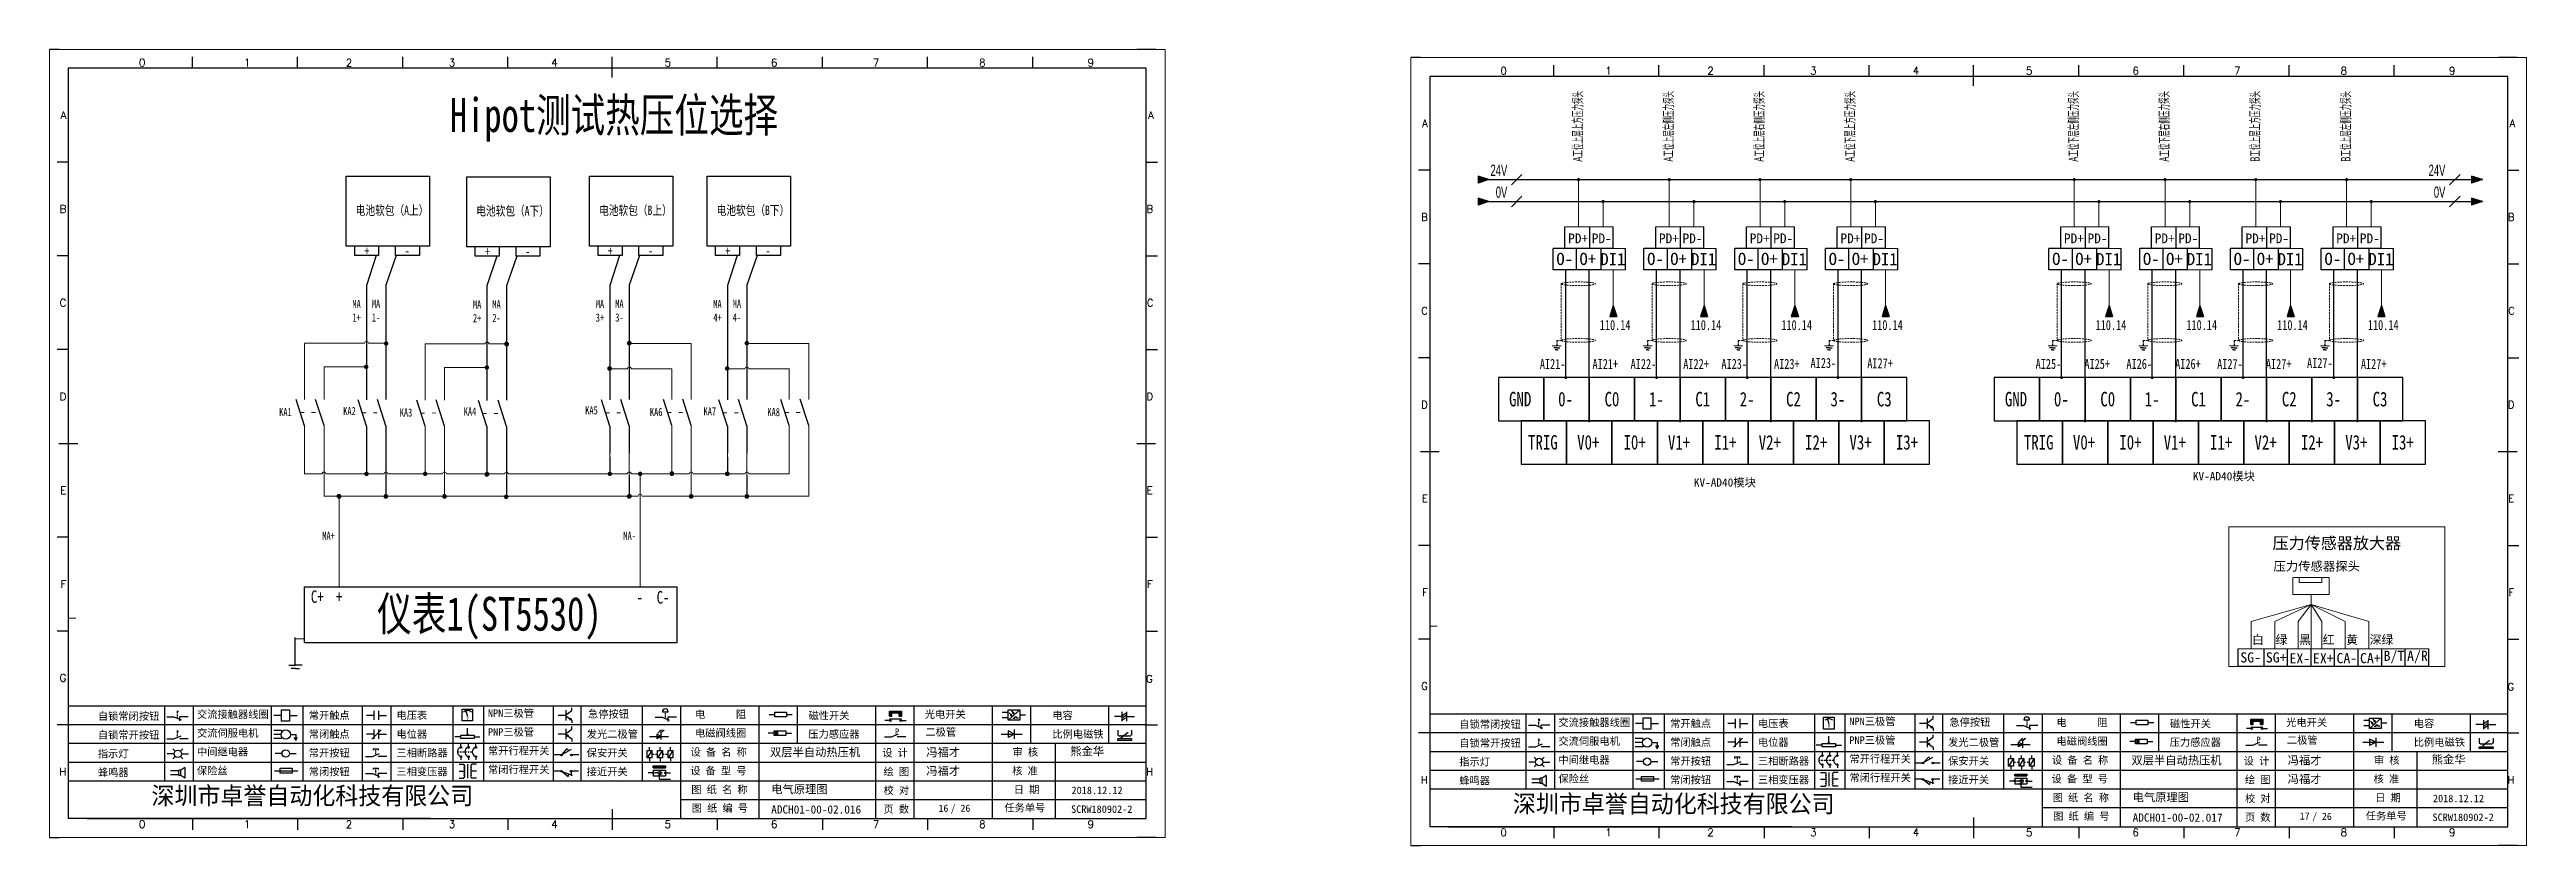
# Model space of a CAD drawing. Extents: x 33864 to 41687, y -3582 to -110.
# Drawn here: x 37050 to 37709, y -3237 to -3025 of the extents above; entities that cross this region are included whole.
import ezdxf
from ezdxf.enums import TextEntityAlignment as Align

# ---------------------------------------------------------------- set-up
doc = ezdxf.new("R2010")
doc.units = 0
doc.header["$MEASUREMENT"] = 0
doc.linetypes.add('2', pattern=[15, 1, -2, 1, -2, 1, -2, 1, -2, 1, -2])
doc.linetypes.add('DASHED', pattern=[0.75, 0.5, -0.25])
doc.layers.add('AE_BOR', color=1, linetype='Continuous')
doc.layers.add('细实线层', color=7, linetype='Continuous')
doc.layers.add('Dimension', color=3, linetype='Continuous', lineweight=13)
doc.styles.add('WD', font='romans.shx', dxfattribs={"bigfont": 'gbcbig.shx'})
doc.styles.add('宋体', font='', dxfattribs={"width": 0.75})
doc.styles.add('样式 1', font='aehalf.shx', dxfattribs={"height": 4, "bigfont": '@extfont2.shx'})
doc.styles.add('样式 8', font='arial.ttf')
doc.styles.add('汉字', font='')
doc.styles.get('宋体').set_extended_font_data('SimSun')
doc.styles.get('汉字').set_extended_font_data('新宋体')

msp = doc.modelspace()

# ---------------------------------------------------------------- texts
at = {"style": '宋体', "width": 0.75}
for s, p in [('Hipot测试热压位选择', (37199.832, -3046.742)), ('仪表1(ST5530)', (37166.657, -3179.667))]:
    msp.add_text(s, height=9, dxfattribs=at).set_placement(p, align=Align.CENTER)
for s, height, p in [('电池软包（A上）', 2.52, (37131.073, -3068.884)), ('电池软包（A下）', 2.52, (37163.161, -3069.026)), ('电池软包（B上）', 2.52, (37195.877, -3068.884)), ('电池软包（B下）', 2.52, (37227.161, -3068.884)), ('+', 2.52, (37133.402, -3079.69)), ('-', 2.52, (37144.128, -3079.69)), ('+', 2.52, (37165.49, -3079.832)), ('-', 2.52, (37176.216, -3079.832)), ('+', 2.52, (37198.206, -3079.69)), ('-', 2.52, (37208.932, -3079.69)), ('+', 2.52, (37229.49, -3079.69)), ('-', 2.52, (37240.216, -3079.69)), ('KA1', 2.184, (37110.689, -3122.478)), ('KA2', 2.184, (37127.733, -3122.225)), ('KA3', 2.184, (37142.777, -3122.619)), ('KA4', 2.184, (37159.821, -3122.367)), ('KA5', 2.184, (37192.171, -3122.036)), ('KA6', 2.184, (37209.389, -3122.489)), ('KA7', 2.184, (37223.672, -3122.303)), ('KA8', 2.184, (37240.673, -3122.489)), ('C+', 3.36, (37119.118, -3172.283)), ('+', 3.36, (37125.792, -3172.283)), ('-', 3.36, (37205.845, -3172.443)), ('C-', 3.36, (37211.191, -3172.443))]:
    msp.add_text(s, height=height, dxfattribs=at).set_placement(p)
for s, insert, char_height, width, attachment_point, style in [('{\\fSimSun|b0|i0|c134|p2;O-}', (37455.16, -3082.266), 3.25386, 4.45723, 9, '样式 1'), ('{\\fSimSun|b0|i0|c134|p2;PD+}', (37459.192, -3076.41), 2.60309, 3.56578, 9, '样式 1'), ('{\\fSimSun|b0|i0|c134|p2;O+}', (37461.313, -3082.266), 3.25386, 4.45723, 9, '样式 1'), ('{\\fSimSun|b0|i0|c134|p2;PD-}', (37465.475, -3076.41), 2.60309, 3.56578, 9, '样式 1'), ('{\\fSimSun|b0|i0|c134|p2;DI1}', (37469.092, -3082.266), 3.25386, 4.45723, 9, '样式 1'), ('{\\fSimSun|b0|i0|c134|p2;O-}', (37479.325, -3082.266), 3.25386, 4.45723, 9, '样式 1'), ('{\\fSimSun|b0|i0|c134|p2;PD+}', (37483.357, -3076.41), 2.60309, 3.56578, 9, '样式 1'), ('{\\fSimSun|b0|i0|c134|p2;O+}', (37485.478, -3082.266), 3.25386, 4.45723, 9, '样式 1'), ('{\\fSimSun|b0|i0|c134|p2;PD-}', (37489.641, -3076.41), 2.60309, 3.56578, 9, '样式 1'), ('{\\fSimSun|b0|i0|c134|p2;DI1}', (37493.258, -3082.266), 3.25386, 4.45723, 9, '样式 1'), ('{\\fSimSun|b0|i0|c134|p2;O-}', (37503.491, -3082.266), 3.25386, 4.45723, 9, '样式 1'), ('{\\fSimSun|b0|i0|c134|p2;PD+}', (37507.523, -3076.41), 2.60309, 3.56578, 9, '样式 1'), ('{\\fSimSun|b0|i0|c134|p2;O+}', (37509.644, -3082.266), 3.25386, 4.45723, 9, '样式 1'), ('{\\fSimSun|b0|i0|c134|p2;PD-}', (37513.806, -3076.41), 2.60309, 3.56578, 9, '样式 1'), ('{\\fSimSun|b0|i0|c134|p2;DI1}', (37517.424, -3082.266), 3.25386, 4.45723, 9, '样式 1'), ('{\\fSimSun|b0|i0|c134|p2;O-}', (37527.657, -3082.266), 3.25386, 4.45723, 9, '样式 1'), ('{\\fSimSun|b0|i0|c134|p2;PD+}', (37531.689, -3076.41), 2.60309, 3.56578, 9, '样式 1'), ('{\\fSimSun|b0|i0|c134|p2;O+}', (37533.809, -3082.266), 3.25386, 4.45723, 9, '样式 1'), ('{\\fSimSun|b0|i0|c134|p2;PD-}', (37537.972, -3076.41), 2.60309, 3.56578, 9, '样式 1'), ('{\\fSimSun|b0|i0|c134|p2;DI1}', (37541.589, -3082.266), 3.25386, 4.45723, 9, '样式 1'), ('{\\fSimSun|b0|i0|c134|p2;O-}', (37587.16, -3082.266), 3.25386, 4.45723, 9, '样式 1'), ('{\\fSimSun|b0|i0|c134|p2;PD+}', (37591.192, -3076.41), 2.60309, 3.56578, 9, '样式 1'), ('{\\fSimSun|b0|i0|c134|p2;O+}', (37593.313, -3082.266), 3.25386, 4.45723, 9, '样式 1'), ('{\\fSimSun|b0|i0|c134|p2;PD-}', (37597.475, -3076.41), 2.60309, 3.56578, 9, '样式 1'), ('{\\fSimSun|b0|i0|c134|p2;DI1}', (37601.092, -3082.266), 3.25386, 4.45723, 9, '样式 1'), ('{\\fSimSun|b0|i0|c134|p2;O-}', (37611.325, -3082.266), 3.25386, 4.45723, 9, '样式 1'), ('{\\fSimSun|b0|i0|c134|p2;PD+}', (37615.357, -3076.41), 2.60309, 3.56578, 9, '样式 1'), ('{\\fSimSun|b0|i0|c134|p2;O+}', (37617.478, -3082.266), 3.25386, 4.45723, 9, '样式 1'), ('{\\fSimSun|b0|i0|c134|p2;PD-}', (37621.641, -3076.41), 2.60309, 3.56578, 9, '样式 1'), ('{\\fSimSun|b0|i0|c134|p2;DI1}', (37625.258, -3082.266), 3.25386, 4.45723, 9, '样式 1'), ('{\\fSimSun|b0|i0|c134|p2;O-}', (37635.491, -3082.266), 3.25386, 4.45723, 9, '样式 1'), ('{\\fSimSun|b0|i0|c134|p2;PD+}', (37639.523, -3076.41), 2.60309, 3.56578, 9, '样式 1'), ('{\\fSimSun|b0|i0|c134|p2;O+}', (37641.644, -3082.266), 3.25386, 4.45723, 9, '样式 1'), ('{\\fSimSun|b0|i0|c134|p2;PD-}', (37645.806, -3076.41), 2.60309, 3.56578, 9, '样式 1'), ('{\\fSimSun|b0|i0|c134|p2;DI1}', (37649.424, -3082.266), 3.25386, 4.45723, 9, '样式 1'), ('{\\fSimSun|b0|i0|c134|p2;O-}', (37659.657, -3082.266), 3.25386, 4.45723, 9, '样式 1'), ('{\\fSimSun|b0|i0|c134|p2;PD+}', (37663.689, -3076.41), 2.60309, 3.56578, 9, '样式 1'), ('{\\fSimSun|b0|i0|c134|p2;O+}', (37665.809, -3082.266), 3.25386, 4.45723, 9, '样式 1'), ('{\\fSimSun|b0|i0|c134|p2;PD-}', (37669.972, -3076.41), 2.60309, 3.56578, 9, '样式 1'), ('{\\fSimSun|b0|i0|c134|p2;DI1}', (37673.589, -3082.266), 3.25386, 4.45723, 9, '样式 1'), ('MA\\P1+', (37130.179, -3091.497), 2.184, 4.28061, 1, '宋体'), ('MA\\P1-', (37135.357, -3091.447), 2.184, 4.28061, 1, '宋体'), ('MA\\P2+', (37162.267, -3091.639), 2.184, 4.28061, 1, '宋体'), ('MA\\P2-', (37167.445, -3091.588), 2.184, 4.28061, 1, '宋体'), ('MA\\P3+', (37194.984, -3091.497), 2.184, 4.28061, 1, '宋体'), ('MA\\P3-', (37200.161, -3091.447), 2.184, 4.28061, 1, '宋体'), ('MA\\P4+', (37226.268, -3091.497), 2.184, 4.28061, 1, '宋体'), ('MA\\P4-', (37231.445, -3091.447), 2.184, 4.28061, 1, '宋体'), ('110.14', (37466.388, -3098.234), 2.6703, 4.8676, 5, '宋体'), ('110.14', (37490.554, -3098.234), 2.6703, 4.8676, 5, '宋体'), ('110.14', (37514.72, -3098.234), 2.6703, 4.8676, 5, '宋体'), ('110.14', (37538.885, -3098.234), 2.6703, 4.8676, 5, '宋体'), ('110.14', (37598.388, -3098.234), 2.6703, 4.8676, 5, '宋体'), ('110.14', (37622.554, -3098.234), 2.6703, 4.8676, 5, '宋体'), ('110.14', (37646.72, -3098.234), 2.6703, 4.8676, 5, '宋体'), ('110.14', (37670.885, -3098.234), 2.6703, 4.8676, 5, '宋体'), ('AI21-', (37449.75, -3108.579), 2.6703, 4.8676, 5, '宋体'), ('AI21+', (37463.761, -3108.579), 2.6703, 4.8676, 5, '宋体'), ('AI22-', (37473.916, -3108.579), 2.6703, 4.8676, 5, '宋体'), ('AI22+', (37487.927, -3108.579), 2.6703, 4.8676, 5, '宋体'), ('AI23-', (37498.082, -3108.579), 2.6703, 4.8676, 5, '宋体'), ('AI23+', (37512.092, -3108.579), 2.6703, 4.8676, 5, '宋体'), ('AI23-', (37521.827, -3108.333), 2.6703, 4.8676, 5, '宋体'), ('AI27+', (37536.924, -3108.39), 2.6703, 4.8676, 5, '宋体'), ('AI25-', (37581.75, -3108.579), 2.6703, 4.8676, 5, '宋体'), ('AI25+', (37594.728, -3108.579), 2.6703, 4.8676, 5, '宋体'), ('AI26-', (37605.916, -3108.579), 2.6703, 4.8676, 5, '宋体'), ('AI26+', (37618.894, -3108.579), 2.6703, 4.8676, 5, '宋体'), ('AI27-', (37630.082, -3108.579), 2.6703, 4.8676, 5, '宋体'), ('AI27+', (37643.059, -3108.579), 2.6703, 4.8676, 5, '宋体'), ('AI27-', (37654.005, -3108.333), 2.6703, 4.8676, 5, '宋体'), ('AI27+', (37668.358, -3108.579), 2.6703, 4.8676, 5, '宋体'), ('GND', (37441.107, -3117.986), 3.8653, 7.04601, 5, '宋体'), ('0-', (37453.19, -3117.986), 3.8653, 7.04601, 5, '宋体'), ('C0', (37465.537, -3117.986), 3.8653, 7.04601, 5, '宋体'), ('1-', (37477.356, -3117.986), 3.8653, 7.04601, 5, '宋体'), ('C1', (37489.703, -3117.986), 3.8653, 7.04601, 5, '宋体'), ('2-', (37501.523, -3117.986), 3.8653, 7.04601, 5, '宋体'), ('C2', (37513.87, -3117.986), 3.8653, 7.04601, 5, '宋体'), ('3-', (37525.687, -3117.986), 3.8653, 7.04601, 5, '宋体'), ('C3', (37538.034, -3117.986), 3.8653, 7.04601, 5, '宋体'), ('GND', (37573.107, -3117.986), 3.8653, 7.04601, 5, '宋体'), ('0-', (37585.19, -3117.986), 3.8653, 7.04601, 5, '宋体'), ('C0', (37597.537, -3117.986), 3.8653, 7.04601, 5, '宋体'), ('1-', (37609.356, -3117.986), 3.8653, 7.04601, 5, '宋体'), ('C1', (37621.703, -3117.986), 3.8653, 7.04601, 5, '宋体'), ('2-', (37633.523, -3117.986), 3.8653, 7.04601, 5, '宋体'), ('C2', (37645.87, -3117.986), 3.8653, 7.04601, 5, '宋体'), ('3-', (37657.687, -3117.986), 3.8653, 7.04601, 5, '宋体'), ('C3', (37670.034, -3117.986), 3.8653, 7.04601, 5, '宋体'), ('TRIG', (37447.149, -3129.497), 3.8653, 7.04601, 5, '宋体'), ('V0+', (37459.232, -3129.497), 3.8653, 7.04601, 5, '宋体'), ('I0+', (37471.578, -3129.496), 3.8653, 7.04601, 5, '宋体'), ('V1+', (37483.397, -3129.497), 3.8653, 7.04601, 5, '宋体'), ('I1+', (37495.743, -3129.496), 3.8653, 7.04601, 5, '宋体'), ('V2+', (37507.563, -3129.497), 3.8653, 7.04601, 5, '宋体'), ('I2+', (37519.909, -3129.496), 3.8653, 7.04601, 5, '宋体'), ('V3+', (37531.729, -3129.497), 3.8653, 7.04601, 5, '宋体'), ('I3+', (37544.074, -3129.496), 3.8653, 7.04601, 5, '宋体'), ('TRIG', (37579.149, -3129.497), 3.8653, 7.04601, 5, '宋体'), ('V0+', (37591.232, -3129.497), 3.8653, 7.04601, 5, '宋体'), ('I0+', (37603.578, -3129.496), 3.8653, 7.04601, 5, '宋体'), ('V1+', (37615.397, -3129.497), 3.8653, 7.04601, 5, '宋体'), ('I1+', (37627.743, -3129.496), 3.8653, 7.04601, 5, '宋体'), ('V2+', (37639.563, -3129.497), 3.8653, 7.04601, 5, '宋体'), ('I2+', (37651.909, -3129.496), 3.8653, 7.04601, 5, '宋体'), ('V3+', (37663.729, -3129.497), 3.8653, 7.04601, 5, '宋体'), ('I3+', (37676.074, -3129.496), 3.8653, 7.04601, 5, '宋体'), ('MA+', (37122.152, -3153.291), 2.184, 3.42449, 1, '宋体'), ('MA-', (37202.329, -3153.291), 2.184, 3.42449, 1, '宋体'), ('{\\fSimSun|b0|i0|c134|p2;B/T}', (37676.5, -3188.393), 2.71155, 3.71436, 9, '样式 1'), ('{\\fSimSun|b0|i0|c134|p2;A/R}', (37682.764, -3188.393), 2.71155, 3.71436, 9, '样式 1'), ('{\\fSimSun|b0|i0|c134|p2;SG-}', (37638.36, -3188.196), 2.71155, 3.71436, 9, '样式 1'), ('{\\fSimSun|b0|i0|c134|p2;SG+}', (37645.154, -3188.196), 2.71155, 3.71436, 9, '样式 1'), ('{\\fSimSun|b0|i0|c134|p2;EX-}', (37651.444, -3188.393), 2.71155, 3.71436, 9, '样式 1'), ('{\\fSimSun|b0|i0|c134|p2;EX+}', (37657.708, -3188.393), 2.71155, 3.71436, 9, '样式 1'), ('{\\fSimSun|b0|i0|c134|p2;CA-}', (37663.972, -3188.393), 2.71155, 3.71436, 9, '样式 1'), ('{\\fSimSun|b0|i0|c134|p2;CA+}', (37670.236, -3188.393), 2.71155, 3.71436, 9, '样式 1')]:
    msp.add_mtext(s, dxfattribs=dict(insert=insert, char_height=char_height, width=width, attachment_point=attachment_point, style=style))
at = {"attachment_point": 1}
for s, insert, char_height, width in [('KV-AD40{\\f宋体|b0|i0|c134|p2;模块}', (37487.333, -3139.069), 2.2061, 24.80789), ('KV-AD40{\\f宋体|b0|i0|c134|p2;模块}', (37620.203, -3137.403), 2.2061, 24.80789), ('{\\fFangSong|b0|i0|c134|p49;白}', (37635.963, -3180.947), 2.304, 6.998845947236987e-13), ('{\\fFangSong|b0|i0|c134|p49;绿}', (37642.227, -3180.947), 2.304, 6.998845947236987e-13), ('{\\fFangSong|b0|i0|c134|p49;黑}', (37648.491, -3180.947), 2.304, 6.998845947236987e-13), ('{\\fFangSong|b0|i0|c134|p49;红}', (37654.755, -3180.947), 2.304, 6.998845947236987e-13), ('{\\fFangSong|b0|i0|c134|p49;黄}', (37661.019, -3180.947), 2.304, 6.998845947236987e-13), ('{\\fFangSong|b0|i0|c134|p49;深绿}', (37667.283, -3180.947), 2.304, 6.998845947236987e-13), ('{\\fKaiTi_GB2312|b0|i0|c134|p49;双层半自动热压机}', (37241.368, -3210.96), 2.2, 27.73841), ('{\\fKaiTi_GB2312|b0|i0|c134|p49;冯福才}', (37282.979, -3210.971), 2.2, 15.31746), ('{\\fKaiTi_GB2312|b0|i0|c134|p49;熊金华}', (37321.319, -3210.714), 2.2, 15.31746), ('{\\fKaiTi_GB2312|b0|i0|c134|p49;冯福才}', (37282.979, -3215.971), 2.2, 15.31746), ('{\\fKaiTi_GB2312|b0|i0|c134|p49;双层半自动热压机}', (37603.844, -3213.124), 2.2, 27.73841), ('{\\fKaiTi_GB2312|b0|i0|c134|p49;冯福才}', (37645.455, -3213.135), 2.2, 15.31746), ('{\\fKaiTi_GB2312|b0|i0|c134|p49;冯福才}', (37645.455, -3218.135), 2.2, 15.31746), ('{\\fKaiTi_GB2312|b0|i0|c134|p49;熊金华}', (37683.795, -3212.878), 2.2, 15.31746), ('{\\fKaiTi_GB2312|b0|i0|c134|p49;电气原理图}', (37241.693, -3220.822), 2.2, 25.88003), ('{\\fKaiTi_GB2312|b0|i0|c134|p49;2018.12.12}', (37321.649, -3221.224), 2, 60.2542), ('{\\fKaiTi_GB2312|b0|i0|c134|p49;电气原理图}', (37604.169, -3222.986), 2.2, 25.88003), ('{\\fKaiTi_GB2312|b0|i0|c134|p49;2018.12.12}', (37684.125, -3223.388), 2, 60.2542), ('{\\fKaiTi_GB2312|b0|i0|c134|p49;ADCH01-00-02.016}', (37241.693, -3226.222), 2.2, 25.68687), ('{\\fKaiTi_GB2312|b0|i0|c134|p49;16}', (37286.239, -3226.048), 1.92, 2.26819), ('{\\fKaiTi_GB2312|b0|i0|c134|p49;/ 26}', (37289.484, -3226.028), 1.92, 6.84443), ('{\\fKaiTi_GB2312|b0|i0|c134|p49;ADCH01-00-02.017}', (37604.169, -3228.386), 2.2, 25.68687), ('{\\fKaiTi_GB2312|b0|i0|c134|p49;17}', (37648.667, -3228.099), 1.92, 2.26819), ('{\\fKaiTi_GB2312|b0|i0|c134|p49;/ 26}', (37651.96, -3228.192), 1.92, 6.84443)]:
    msp.add_mtext(s, dxfattribs=dict(at, insert=insert, char_height=char_height, width=width))
at = {"lineweight": 9, "attachment_point": 9, "style": '样式 1'}
for s, insert, char_height, width in [('{\\fSimSun|b0|i0|c134|p2;\\P压力传感器放大器}', (37675.664, -3158.265), 3.13837, 36.53298), ('{\\fSimSun|b0|i0|c134|p2;\\P压力传感器探头}', (37664.711, -3163.972), 2.41413, 28.10229)]:
    msp.add_mtext(s, dxfattribs=dict(at, insert=insert, char_height=char_height, width=width))
at = {"char_height": 2, "attachment_point": 1, "style": '汉字'}
for s, insert in [('{\\fKaiTi_GB2312|b0|i0|c134|p49;自锁常闭按钮}', (37062.405, -3201.455)), ('{\\fKaiTi_GB2312|b0|i0|c134|p49;交流接触器线圈}', (37088.8, -3200.961)), ('{\\fKaiTi_GB2312|b0|i0|c134|p49;常开触点}', (37118.553, -3201.248)), ('{\\fKaiTi_GB2312|b0|i0|c134|p49;电压表}', (37141.913, -3201.239)), ('{\\fKaiTi_GB2312|b0|i0|c134|p49;NPN三极管}', (37166.279, -3200.677)), ('{\\fKaiTi_GB2312|b0|i0|c134|p49;急停按钮}', (37192.901, -3200.89)), ('{\\fKaiTi_GB2312|b0|i0|c134|p49;电      阻}', (37221.407, -3200.962)), ('{\\fKaiTi_GB2312|b0|i0|c134|p49;磁性开关}', (37251.618, -3201.298)), ('{\\fKaiTi_GB2312|b0|i0|c134|p49;光电开关}', (37282.569, -3200.961)), ('{\\fKaiTi_GB2312|b0|i0|c134|p49;电容}', (37316.544, -3201.248)), ('{\\fKaiTi_GB2312|b0|i0|c134|p49;自锁常闭按钮}', (37424.881, -3203.619)), ('{\\fKaiTi_GB2312|b0|i0|c134|p49;交流接触器线圈}', (37451.275, -3203.125)), ('{\\fKaiTi_GB2312|b0|i0|c134|p49;常开触点}', (37481.029, -3203.412)), ('{\\fKaiTi_GB2312|b0|i0|c134|p49;电压表}', (37504.389, -3203.403)), ('{\\fKaiTi_GB2312|b0|i0|c134|p49;NPN三极管}', (37528.755, -3202.841)), ('{\\fKaiTi_GB2312|b0|i0|c134|p49;急停按钮}', (37555.377, -3203.054)), ('{\\fKaiTi_GB2312|b0|i0|c134|p49;电      阻}', (37583.883, -3203.126)), ('{\\fKaiTi_GB2312|b0|i0|c134|p49;磁性开关}', (37614.094, -3203.462)), ('{\\fKaiTi_GB2312|b0|i0|c134|p49;光电开关}', (37645.044, -3203.125)), ('{\\fKaiTi_GB2312|b0|i0|c134|p49;电容}', (37679.02, -3203.412)), ('{\\fKaiTi_GB2312|b0|i0|c134|p49;指示灯}', (37062.405, -3211.455)), ('{\\fKaiTi_GB2312|b0|i0|c134|p49;自锁常开按钮}', (37062.405, -3206.455)), ('{\\fKaiTi_GB2312|b0|i0|c134|p49;交流伺服电机}', (37088.8, -3205.961)), ('{\\fKaiTi_GB2312|b0|i0|c134|p49;中间继电器}', (37088.8, -3210.961)), ('{\\fKaiTi_GB2312|b0|i0|c134|p49;常闭触点}', (37118.553, -3206.248)), ('{\\fKaiTi_GB2312|b0|i0|c134|p49;常开按钮}', (37118.553, -3211.248)), ('{\\fKaiTi_GB2312|b0|i0|c134|p49;三相断路器}', (37141.913, -3211.239)), ('{\\fKaiTi_GB2312|b0|i0|c134|p49;电位器}', (37141.913, -3206.239)), ('{\\fKaiTi_GB2312|b0|i0|c134|p49;PNP三极管}', (37166.279, -3205.677)), ('{\\fKaiTi_GB2312|b0|i0|c134|p49;常开行程开关}', (37166.279, -3210.677)), ('{\\fKaiTi_GB2312|b0|i0|c134|p49;保安开关}', (37192.568, -3211.248)), ('{\\fKaiTi_GB2312|b0|i0|c134|p49;发光二极管}', (37192.568, -3206.248)), ('{\\fKaiTi_GB2312|b0|i0|c134|p0;设 备 名 称}', (37220.2, -3211.014)), ('{\\fKaiTi_GB2312|b0|i0|c134|p49;电磁阀线圈}', (37221.407, -3205.962)), ('{\\fKaiTi_GB2312|b0|i0|c134|p49;压力感应器}', (37251.565, -3206.239)), ('{\\fKaiTi_GB2312|b0|i0|c134|p0;设 计}', (37271.267, -3211.229)), ('{\\fKaiTi_GB2312|b0|i0|c134|p49;二极管}', (37282.75, -3205.677)), ('{\\fKaiTi_GB2312|b0|i0|c134|p0;审 核}', (37305.935, -3211.02)), ('{\\fKaiTi_GB2312|b0|i0|c134|p49;比例电磁铁}', (37316.544, -3206.248)), ('{\\fKaiTi_GB2312|b0|i0|c134|p49;自锁常开按钮}', (37424.881, -3208.619)), ('{\\fKaiTi_GB2312|b0|i0|c134|p49;交流伺服电机}', (37451.275, -3208.125)), ('{\\fKaiTi_GB2312|b0|i0|c134|p49;常闭触点}', (37481.029, -3208.412)), ('{\\fKaiTi_GB2312|b0|i0|c134|p49;电位器}', (37504.389, -3208.403)), ('{\\fKaiTi_GB2312|b0|i0|c134|p49;PNP三极管}', (37528.755, -3207.841)), ('{\\fKaiTi_GB2312|b0|i0|c134|p49;发光二极管}', (37555.044, -3208.412)), ('{\\fKaiTi_GB2312|b0|i0|c134|p49;电磁阀线圈}', (37583.883, -3208.126)), ('{\\fKaiTi_GB2312|b0|i0|c134|p49;压力感应器}', (37614.041, -3208.403)), ('{\\fKaiTi_GB2312|b0|i0|c134|p49;二极管}', (37645.226, -3207.841)), ('{\\fKaiTi_GB2312|b0|i0|c134|p49;比例电磁铁}', (37679.02, -3208.412)), ('{\\fKaiTi_GB2312|b0|i0|c134|p49;蜂鸣器}', (37062.405, -3216.455)), ('{\\fKaiTi_GB2312|b0|i0|c134|p49;保险丝}', (37088.8, -3215.961)), ('{\\fKaiTi_GB2312|b0|i0|c134|p49;常闭按钮}', (37118.553, -3216.248)), ('{\\fKaiTi_GB2312|b0|i0|c134|p49;三相变压器}', (37141.913, -3216.239)), ('{\\fKaiTi_GB2312|b0|i0|c134|p49;常闭行程开关}', (37166.279, -3215.677)), ('{\\fKaiTi_GB2312|b0|i0|c134|p49;接近开关}', (37192.568, -3216.248)), ('{\\fKaiTi_GB2312|b0|i0|c134|p0;设 备 型 号}', (37220.126, -3216.014)), ('{\\fKaiTi_GB2312|b0|i0|c134|p0;绘 图}', (37271.596, -3216.229)), ('{\\fKaiTi_GB2312|b0|i0|c134|p0;核 准}', (37305.865, -3216.02)), ('{\\fKaiTi_GB2312|b0|i0|c134|p49;指示灯}', (37424.881, -3213.619)), ('{\\fKaiTi_GB2312|b0|i0|c134|p49;保险丝}', (37451.275, -3218.125)), ('{\\fKaiTi_GB2312|b0|i0|c134|p49;中间继电器}', (37451.275, -3213.125)), ('{\\fKaiTi_GB2312|b0|i0|c134|p49;常开按钮}', (37481.029, -3213.412)), ('{\\fKaiTi_GB2312|b0|i0|c134|p49;常闭按钮}', (37481.029, -3218.412)), ('{\\fKaiTi_GB2312|b0|i0|c134|p49;三相断路器}', (37504.389, -3213.403)), ('{\\fKaiTi_GB2312|b0|i0|c134|p49;三相变压器}', (37504.389, -3218.403)), ('{\\fKaiTi_GB2312|b0|i0|c134|p49;常开行程开关}', (37528.755, -3212.841)), ('{\\fKaiTi_GB2312|b0|i0|c134|p49;常闭行程开关}', (37528.755, -3217.841)), ('{\\fKaiTi_GB2312|b0|i0|c134|p49;保安开关}', (37555.044, -3213.412)), ('{\\fKaiTi_GB2312|b0|i0|c134|p49;接近开关}', (37555.044, -3218.412)), ('{\\fKaiTi_GB2312|b0|i0|c134|p0;设 备 型 号}', (37582.601, -3218.178)), ('{\\fKaiTi_GB2312|b0|i0|c134|p0;设 备 名 称}', (37582.676, -3213.178)), ('{\\fKaiTi_GB2312|b0|i0|c134|p0;设 计}', (37633.743, -3213.394)), ('{\\fKaiTi_GB2312|b0|i0|c134|p0;绘 图}', (37634.071, -3218.394)), ('{\\fKaiTi_GB2312|b0|i0|c134|p0;核 准}', (37668.34, -3218.184)), ('{\\fKaiTi_GB2312|b0|i0|c134|p0;审 核}', (37668.411, -3213.184)), ('{\\fKaiTi_GB2312|b0|i0|c134|p0;图 纸 名 称}', (37220.409, -3221.014)), ('{\\fKaiTi_GB2312|b0|i0|c134|p0;校 对}', (37271.596, -3221.229)), ('{\\fKaiTi_GB2312|b0|i0|c134|p0;日 期}', (37306.262, -3221.02)), ('{\\fKaiTi_GB2312|b0|i0|c134|p49;蜂鸣器}', (37424.881, -3218.619)), ('{\\fKaiTi_GB2312|b0|i0|c134|p0;图 纸 名 称}', (37582.885, -3223.178)), ('{\\fKaiTi_GB2312|b0|i0|c134|p0;校 对}', (37634.071, -3223.394)), ('{\\fKaiTi_GB2312|b0|i0|c134|p0;日 期}', (37668.738, -3223.184)), ('{\\fKaiTi_GB2312|b0|i0|c134|p0;图 纸 编 号}', (37220.527, -3225.966)), ('{\\fKaiTi_GB2312|b0|i0|c134|p0;页 数}', (37271.596, -3226.229)), ('{\\fKaiTi_GB2312|b0|i0|c134|p0;任务单号}', (37303.763, -3225.871)), ('{\\fKaiTi_GB2312|b0|i0|c134|p0;SCRW180902-2}', (37321.526, -3226.244)), ('{\\fKaiTi_GB2312|b0|i0|c134|p0;图 纸 编 号}', (37583.003, -3228.13)), ('{\\fKaiTi_GB2312|b0|i0|c134|p0;页 数}', (37634.071, -3228.394)), ('{\\fKaiTi_GB2312|b0|i0|c134|p0;任务单号}', (37666.238, -3228.035)), ('{\\fKaiTi_GB2312|b0|i0|c134|p0;SCRW180902-2}', (37684.002, -3228.408))]:
    msp.add_mtext(s, dxfattribs=dict(at, insert=insert))
at = {"lineweight": -2, "char_height": 4.70644, "width": 96.11383, "attachment_point": 1}
for insert in [(37076.683, -3221.298), (37439.158, -3223.462)]:
    msp.add_mtext('深圳市卓誉自动化科技有限公司', dxfattribs=dict(at, insert=insert))
at = {"layer": 'AE_BOR', "style": 'WD'}
for s, p in [('0', (37074.216, -3029.269)), ('1', (37102.142, -3029.269)), ('2', (37129.291, -3029.269)), ('3', (37156.691, -3029.269)), ('4', (37183.992, -3029.269)), ('5', (37214.141, -3029.269)), ('6', (37242.486, -3029.269)), ('7', (37269.584, -3029.269)), ('8', (37297.913, -3029.269)), ('9', (37326.778, -3029.269)), ('0', (37436.692, -3031.433)), ('1', (37464.617, -3031.433)), ('2', (37491.767, -3031.433)), ('3', (37519.167, -3031.433)), ('4', (37546.468, -3031.433)), ('5', (37576.617, -3031.433)), ('6', (37604.962, -3031.433)), ('7', (37632.059, -3031.433)), ('8', (37660.389, -3031.433)), ('9', (37689.253, -3031.433)), ('0', (37074.216, -3232.269)), ('1', (37102.142, -3232.269)), ('2', (37129.291, -3232.269)), ('3', (37156.691, -3232.269)), ('4', (37183.992, -3232.269)), ('5', (37214.141, -3232.269)), ('6', (37242.486, -3232.269)), ('7', (37269.584, -3232.269)), ('8', (37297.913, -3232.269)), ('9', (37326.778, -3232.269)), ('0', (37436.692, -3234.433)), ('1', (37464.617, -3234.433)), ('2', (37491.767, -3234.433)), ('3', (37519.167, -3234.433)), ('4', (37546.468, -3234.433)), ('5', (37576.617, -3234.433)), ('6', (37604.962, -3234.433)), ('7', (37632.059, -3234.433)), ('8', (37660.389, -3234.433)), ('9', (37689.253, -3234.433))]:
    msp.add_text(s, height=2, dxfattribs=at).set_placement(p, align=Align.CENTER)
for s, p in [('A', (37054.049, -3042.269)), ('A', (37343.573, -3042.269)), ('A', (37416.525, -3044.433)), ('A', (37706.049, -3044.433)), ('B', (37054.049, -3067.269)), ('B', (37343.383, -3067.269)), ('B', (37416.525, -3069.433)), ('B', (37705.858, -3069.433)), ('C', (37054.049, -3092.269)), ('C', (37343.478, -3092.269)), ('C', (37416.525, -3094.433)), ('C', (37705.954, -3094.433)), ('D', (37054.049, -3117.269)), ('D', (37343.383, -3117.269)), ('D', (37416.525, -3119.433)), ('D', (37705.858, -3119.433)), ('E', (37054.049, -3142.269)), ('E', (37343.287, -3142.269)), ('E', (37416.525, -3144.433)), ('E', (37705.763, -3144.433)), ('F', (37054.049, -3167.269)), ('F', (37343.287, -3167.269)), ('F', (37343.287, -3167.269)), ('F', (37416.525, -3169.433)), ('F', (37705.763, -3169.433)), ('F', (37705.763, -3169.433)), ('G', (37054.049, -3192.269)), ('G', (37343.287, -3192.488)), ('G', (37416.525, -3194.433)), ('G', (37705.763, -3194.652)), ('H', (37054.049, -3217.269)), ('H', (37343.383, -3217.269)), ('H', (37416.525, -3219.433)), ('H', (37705.858, -3219.433))]:
    msp.add_text(s, height=2, dxfattribs=at).set_placement(p, align=Align.MIDDLE_RIGHT)
at = {"layer": 'Dimension', "lineweight": 0, "style": '样式 8', "width": 0.5}
for s, p in [('A工位上层上方压力探头', (37456.392, -3054.661)), ('A工位上层左侧压力探头', (37480.558, -3054.661)), ('A工位上层右侧压力探头', (37504.723, -3054.661)), ('A工位下层上方压力探头', (37528.889, -3054.661)), ('A工位下层左侧压力探头', (37588.392, -3054.661)), ('A工位下层右侧压力探头', (37612.558, -3054.661)), ('B工位上层上方压力探头', (37636.723, -3054.661)), ('B工位上层左侧压力探头', (37660.889, -3054.661))]:
    msp.add_text(s, height=2.5, rotation=90, dxfattribs=at).set_placement(p, align=Align.MIDDLE_LEFT)
at = {"layer": 'Dimension', "lineweight": 0, "style": '样式 8', "width": 0.6}
for s, p in [('24V', (37437.676, -3058.46)), ('24V', (37687.43, -3058.46)), ('0V', (37437.676, -3064.293)), ('0V', (37687.43, -3064.293))]:
    msp.add_text(s, height=3, dxfattribs=at).set_placement(p, align=Align.RIGHT)

# ---------------------------------------------------------------- blocks, each defined once
blk = doc.blocks.new('磁性开关')
at = {"linetype": 'ByBlock'}
h = blk.add_hatch(dxfattribs=at)
h.set_pattern_fill('ANSI31', color=256, scale=0.1, style=0)
h.set_pattern_definition([(45, (0, 0), (-0.224506403, 0.224506403), [])])
h.paths.add_polyline_path([(-1907.69, -775.29), (-1910.88, -775.29), (-1910.88, -776.69), (-1910.25, -776.69), (-1910.25, -775.79), (-1908.31, -775.79), (-1908.31, -776.69), (-1907.69, -776.69)])
for p, q in [((-1910.91, -777.81), (-1912.09, -777.81)), ((-1910.88, -776.69), (-1910.88, -775.29)), ((-1910.88, -775.29), (-1907.69, -775.29)), ((-1910.88, -776.69), (-1910.25, -776.69)), ((-1910.88, -777.39), (-1907.69, -777.39)), ((-1910.25, -776.69), (-1910.25, -775.79)), ((-1910.25, -775.79), (-1908.31, -775.79)), ((-1908.31, -776.69), (-1908.31, -775.79)), ((-1908.31, -776.69), (-1907.69, -776.69)), ((-1907.69, -775.29), (-1907.69, -776.69)), ((-1907.66, -777.81), (-1906.48, -777.81))]:
    blk.add_line(p, q, dxfattribs=at)
for centre in [(-1910.68, -777.81), (-1907.88, -777.81)]:
    blk.add_circle(centre, 0.225, dxfattribs=at)
blk = doc.blocks.new('*U98')
at = {"linetype": 'ByBlock'}
for p, q in [((-1911.92, -782.07), (-1910.06, -782.07)), ((-1910.06, -782.07), (-1908.18, -782.88)), ((-1909.23, -780.45), (-1909.23, -780.67)), ((-1909.23, -780.45), (-1908.92, -780.84)), ((-1909.23, -780.84), (-1909.23, -781.05)), ((-1909.23, -781.23), (-1909.23, -781.44)), ((-1909.23, -781.61), (-1909.23, -781.83)), ((-1909.23, -782), (-1909.23, -782.21)), ((-1909.23, -782.38), (-1909.23, -782.43)), ((-1908.52, -783.07), (-1908.52, -782.07)), ((-1906.25, -782.07), (-1908.52, -782.07))]:
    blk.add_line(p, q, dxfattribs=at)
blk = doc.blocks.new('*U99')
at = {"linetype": 'ByBlock'}
for p, q in [((-1908.88, -791.17), (-1909.23, -790.71)), ((-1909.23, -790.71), (-1909.23, -790.92)), ((-1909.23, -791.09), (-1909.23, -791.31)), ((-1911.92, -792.89), (-1910.06, -792.89)), ((-1910.06, -792.89), (-1908.18, -792.08)), ((-1909.23, -791.48), (-1909.23, -791.69)), ((-1909.23, -791.86), (-1909.23, -792.08)), ((-1909.23, -792.25), (-1909.23, -792.47)), ((-1906.25, -792.89), (-1908.52, -792.89))]:
    blk.add_line(p, q, dxfattribs=at)
blk = doc.blocks.new('蜂鸣器')
at = {"linetype": 'ByBlock'}
for p, q in [((-1908.8, -796.48), (-1911.01, -796.48)), ((-1908.8, -797.46), (-1911.01, -797.46)), ((-1908.25, -796.26), (-1908.8, -796.26)), ((-1908.8, -797.68), (-1908.8, -796.26)), ((-1908.25, -797.68), (-1908.8, -797.68)), ((-1907.17, -795.53), (-1908.25, -796.26)), ((-1908.25, -797.68), (-1908.25, -796.26)), ((-1907.17, -798.41), (-1908.25, -797.68)), ((-1907.17, -795.53), (-1907.17, -798.41))]:
    blk.add_line(p, q, dxfattribs=at)
blk = doc.blocks.new('指示灯')
at = {"linetype": 'ByBlock'}
for p, q in [((-1854.25, -776.92), (-1856.06, -776.92)), ((-1854.62, -775.59), (-1853.97, -776.23)), ((-1854.62, -778.25), (-1853.97, -777.61)), ((-1851.9, -775.59), (-1852.54, -776.23)), ((-1851.9, -778.25), (-1852.54, -777.61)), ((-1852.26, -776.92), (-1850.45, -776.92))]:
    blk.add_line(p, q, dxfattribs=at)
blk.add_circle((-1853.26, -776.92), 0.992, dxfattribs=at)
blk = doc.blocks.new('光电开关')
at = {"linetype": 'ByBlock'}
h = blk.add_hatch(dxfattribs=at)
h.set_pattern_fill('ANSI31', color=256, scale=0.01, style=0)
h.set_pattern_definition([(45, (0.172267, 0), (-0.0224506403, 0.0224506403), [])])
h.paths.add_polyline_path([(-1882.44, -776.34), (-1882.5, -775.91), (-1882.68, -776.07)])
h.paths.add_polyline_path([(-1882.44, -776.34), (-1882.68, -776.07), (-1882.86, -776.23)])
h.paths.add_polyline_path([(-1883.11, -776.45), (-1883.29, -776.61), (-1883.05, -776.88)])
h.paths.add_polyline_path([(-1883.29, -776.61), (-1883.47, -776.77), (-1883.05, -776.88)])
for p, q in [((-1884.01, -775.96), (-1885.56, -775.96)), ((-1884.01, -777.39), (-1885.56, -777.39)), ((-1880.91, -775.3), (-1884.01, -778.05)), ((-1883.75, -776.09), (-1883.05, -776.88)), ((-1883.11, -776.45), (-1883.47, -776.77)), ((-1883.05, -776.88), (-1883.47, -776.77)), ((-1883.14, -775.55), (-1882.44, -776.34)), ((-1883.05, -776.88), (-1883.11, -776.45)), ((-1882.5, -775.91), (-1882.86, -776.23)), ((-1882.44, -776.34), (-1882.86, -776.23)), ((-1882.78, -777.47), (-1882.23, -777.47)), ((-1882.44, -776.34), (-1882.5, -775.91)), ((-1882.23, -777.47), (-1882.23, -777.14)), ((-1882.23, -777.14), (-1881.78, -777.14)), ((-1881.78, -777.47), (-1881.78, -777.14)), ((-1881.23, -777.47), (-1881.78, -777.47)), ((-1879.37, -776.67), (-1880.91, -776.67))]:
    blk.add_line(p, q, dxfattribs=at)
blk.add_lwpolyline([(-1884.01, -775.3), (-1880.91, -775.3), (-1880.91, -778.05), (-1884.01, -778.05)], close=True, dxfattribs=at)
blk = doc.blocks.new('交流接触器线圈')
at = {"linetype": 'ByBlock'}
for p, q in [((-1880.82, -781.77), (-1882.87, -781.77)), ((-1878.72, -781.77), (-1876.67, -781.77))]:
    blk.add_line(p, q, dxfattribs=at)
blk.add_lwpolyline([(-1880.82, -780.28), (-1878.72, -780.28), (-1878.72, -783.26), (-1880.82, -783.26)], close=True, dxfattribs=at)
blk = doc.blocks.new('交流伺服电机')
at = {"linetype": 'ByBlock'}
for p, q in [((-1880.97, -785.75), (-1882.94, -785.75)), ((-1880.97, -786.85), (-1882.94, -786.85)), ((-1880.97, -787.94), (-1882.94, -787.94)), ((-1880.97, -785.75), (-1880.65, -786.03)), ((-1880.97, -787.94), (-1880.65, -787.67)), ((-1878.49, -786.85), (-1877.07, -786.85)), ((-1877.54, -787.72), (-1876.59, -787.72)), ((-1877.38, -788.01), (-1876.75, -788.01)), ((-1877.23, -788.29), (-1876.9, -788.29)), ((-1877.07, -786.85), (-1877.07, -787.72))]:
    blk.add_line(p, q, dxfattribs=at)
blk.add_circle((-1879.73, -786.85), 1.24, dxfattribs=at)
blk = doc.blocks.new('中间继电器')
at = {"linetype": 'ByBlock'}
for p, q in [((-1880.72, -791.92), (-1882.54, -791.92)), ((-1878.74, -791.92), (-1876.92, -791.92))]:
    blk.add_line(p, q, dxfattribs=at)
blk.add_circle((-1879.73, -791.92), 0.992, dxfattribs=at)
blk = doc.blocks.new('保险丝')
at = {"linetype": 'ByBlock'}
blk.add_line((-1882.72, -796.49), (-1876.55, -796.49), dxfattribs=at)
blk.add_lwpolyline([(-1881.2, -795.86), (-1878.06, -795.86), (-1878.06, -797.12), (-1881.2, -797.12)], close=True, dxfattribs=at)
blk = doc.blocks.new('常开按钮')
at = {"linetype": 'ByBlock'}
for p, q in [((-1911.92, -787.73), (-1910.06, -787.73)), ((-1910.06, -787.73), (-1908.18, -786.93)), ((-1909.9, -785.68), (-1908.56, -785.68)), ((-1909.9, -785.68), (-1909.9, -786.07)), ((-1909.23, -785.68), (-1909.23, -785.89)), ((-1909.23, -786.06), (-1909.23, -786.28)), ((-1909.23, -786.45), (-1909.23, -786.67)), ((-1909.23, -786.84), (-1909.23, -787.05)), ((-1909.23, -787.22), (-1909.23, -787.38)), ((-1908.56, -785.68), (-1908.56, -786.07)), ((-1906.25, -787.73), (-1908.52, -787.73))]:
    blk.add_line(p, q, dxfattribs=at)
blk = doc.blocks.new('常开触点')
at = {"linetype": 'ByBlock'}
for p, q in [((-1853.82, -781.77), (-1855.88, -781.77)), ((-1853.82, -782.99), (-1853.82, -780.56)), ((-1852.6, -782.99), (-1852.6, -780.56)), ((-1852.6, -781.77), (-1850.55, -781.77))]:
    blk.add_line(p, q, dxfattribs=at)
blk = doc.blocks.new('常闭触点')
at = {"linetype": 'ByBlock'}
for p, q in [((-1853.82, -786.77), (-1855.88, -786.77)), ((-1852.01, -785.66), (-1854.43, -788.1)), ((-1853.82, -787.99), (-1853.82, -785.56)), ((-1852.6, -787.99), (-1852.6, -785.56)), ((-1852.6, -786.77), (-1850.55, -786.77))]:
    blk.add_line(p, q, dxfattribs=at)
blk = doc.blocks.new('常闭按钮')
at = {"linetype": 'ByBlock'}
for p, q in [((-1854.11, -790.83), (-1852.77, -790.83)), ((-1854.11, -790.83), (-1854.11, -791.22)), ((-1853.44, -790.83), (-1853.44, -791.04)), ((-1853.44, -791.21), (-1853.44, -791.43)), ((-1852.77, -790.83), (-1852.77, -791.22)), ((-1856.13, -792.28), (-1854.28, -792.28)), ((-1854.28, -792.28), (-1852.4, -793.09)), ((-1853.44, -791.6), (-1853.44, -791.82)), ((-1853.44, -791.99), (-1853.44, -792.2)), ((-1853.44, -792.37), (-1853.44, -792.53)), ((-1850.47, -792.28), (-1852.73, -792.28)), ((-1852.73, -792.28), (-1852.73, -793.43))]:
    blk.add_line(p, q, dxfattribs=at)
blk = doc.blocks.new('电磁阀线圈')
at = {"linetype": 'ByBlock'}
for p, q in [((-1854.61, -796.54), (-1856.17, -796.54)), ((-1854.61, -795.92), (-1853.75, -797.16)), ((-1853.75, -795.92), (-1854.61, -797.16)), ((-1853.75, -795.92), (-1853.75, -797.16)), ((-1851.53, -796.54), (-1849.97, -796.54))]:
    blk.add_line(p, q, dxfattribs=at)
blk.add_lwpolyline([(-1854.61, -795.92), (-1851.53, -795.92), (-1851.53, -797.16), (-1854.61, -797.16)], close=True, dxfattribs=at)
blk = doc.blocks.new('电压表')
at = {"linetype": 'ByBlock'}
for p, q in [((-1814.84, -780.75), (-1814.91, -781.13)), ((-1814.6, -781.05), (-1814.91, -781.13)), ((-1814.84, -780.75), (-1814.46, -782.26)), ((-1814.84, -780.75), (-1814.6, -781.05))]:
    blk.add_line(p, q, dxfattribs=at)
blk.add_lwpolyline([(-1815.84, -780.34), (-1813.07, -780.34), (-1813.07, -783.49), (-1815.84, -783.49)], close=True, dxfattribs=at)
blk.add_arc((-1814.46, -782.26), 1.56, 46.83135, 133.16865, dxfattribs=at)
at = {"linetype": 'ByBlock', "insert": (-1814.7, -782.39), "char_height": 0.75, "width": 0.6768, "attachment_point": 1}
blk.add_mtext('V', dxfattribs=at)
blk = doc.blocks.new('电位器')
at = {"linetype": 'ByBlock'}
for p, q in [((-1816.21, -787.75), (-1817.79, -787.75)), ((-1814.45, -787.3), (-1814.62, -786.96)), ((-1814.62, -786.96), (-1814.27, -786.96)), ((-1814.45, -787.3), (-1814.45, -785.39)), ((-1814.45, -787.3), (-1814.27, -786.96)), ((-1812.68, -787.75), (-1811.1, -787.75))]:
    blk.add_line(p, q, dxfattribs=at)
blk.add_lwpolyline([(-1816.21, -787.3), (-1812.68, -787.3), (-1812.68, -788.2), (-1816.21, -788.2)], close=True, dxfattribs=at)
blk = doc.blocks.new('三相断路器')
at = {"linetype": 'ByBlock'}
for p, q in [((-1816.17, -790.33), (-1816.17, -789.7)), ((-1814.17, -790.33), (-1814.17, -789.7)), ((-1812.18, -790.33), (-1812.18, -789.7)), ((-1817.14, -791.74), (-1816.72, -791.74)), ((-1816.45, -791.74), (-1816.03, -791.74)), ((-1816.17, -793.19), (-1816.17, -793.83)), ((-1815.76, -791.74), (-1815.34, -791.74)), ((-1815.07, -791.74), (-1814.65, -791.74)), ((-1814.38, -791.74), (-1813.96, -791.74)), ((-1814.17, -793.19), (-1814.17, -793.83)), ((-1813.69, -791.74), (-1813.27, -791.74)), ((-1812.18, -793.19), (-1812.18, -793.83))]:
    blk.add_line(p, q, dxfattribs=at)
for centre in [(-1816.17, -790.55), (-1814.17, -790.55), (-1812.18, -790.55), (-1816.17, -792.98), (-1814.17, -792.98), (-1812.18, -792.98)]:
    blk.add_circle(centre, 0.219, dxfattribs=at)
for centre in [(-1815.81, -791.74), (-1813.82, -791.74), (-1811.83, -791.74)]:
    blk.add_arc(centre, 1.32, 115.57905, 244.42095, dxfattribs=at)
blk = doc.blocks.new('三相变压器')
at = {"linetype": 'ByBlock'}
for p, q in [((-1816.69, -795.03), (-1815.37, -795.03)), ((-1816.69, -796.87), (-1815.37, -796.87)), ((-1815.37, -795.03), (-1815.37, -795.24)), ((-1814.34, -798.7), (-1814.34, -795.04)), ((-1812, -795.03), (-1813.32, -795.03)), ((-1813.32, -795.03), (-1813.32, -795.24)), ((-1812, -796.87), (-1813.32, -796.87)), ((-1816.69, -798.71), (-1815.37, -798.71)), ((-1815.37, -798.71), (-1815.37, -798.5)), ((-1813.32, -798.71), (-1813.32, -798.5)), ((-1812, -798.71), (-1813.32, -798.71))]:
    blk.add_line(p, q, dxfattribs=at)
for centre, start, end in [((-1815.37, -795.51), 270, 90), ((-1815.37, -796.06), 270, 90), ((-1815.37, -796.6), 270, 90), ((-1815.37, -797.14), 270, 90), ((-1815.37, -797.68), 270, 90), ((-1815.37, -798.23), 270, 90), ((-1813.32, -795.51), 90, 270), ((-1813.32, -796.06), 90, 270), ((-1813.32, -796.6), 90, 270), ((-1813.32, -797.14), 90, 270), ((-1813.32, -797.68), 90, 270), ((-1813.32, -798.23), 90, 270)]:
    blk.add_arc(centre, 0.271, start, end, dxfattribs=at)
blk = doc.blocks.new('压力感应器')
at = {"linetype": 'ByBlock'}
for p, q in [((-1817.44, -777.73), (-1815.59, -777.73)), ((-1815.59, -777.73), (-1813.71, -776.93)), ((-1811.78, -777.73), (-1814.05, -777.73))]:
    blk.add_line(p, q, dxfattribs=at)
at = {"linetype": 'ByBlock', "insert": (-1814.65, -775.48), "char_height": 1.68, "width": 1.2242, "attachment_point": 1}
blk.add_mtext('{\\fNSimSun|b0|i0|c134|p49;P}', dxfattribs=at)
blk = doc.blocks.new('二极管')
at = {"linetype": 'ByBlock'}
for p, q in [((-1787.52, -776.77), (-1781.92, -776.77)), ((-1783.97, -776.77), (-1785.69, -775.9)), ((-1785.69, -775.9), (-1785.69, -777.65)), ((-1783.97, -776.77), (-1785.69, -777.65)), ((-1783.97, -777.99), (-1783.97, -775.56))]:
    blk.add_line(p, q, dxfattribs=at)
blk = doc.blocks.new('NPN三极管')
at = {"linetype": 'ByBlock'}
for p, q in [((-1785.73, -781.97), (-1787.81, -781.97)), ((-1785.73, -780.61), (-1785.73, -783.32)), ((-1785.73, -781.82), (-1784.15, -780.66)), ((-1785.73, -782.11), (-1784.15, -783.27)), ((-1784.41, -782.73), (-1784.74, -783.18)), ((-1784.15, -783.27), (-1784.74, -783.18)), ((-1784.15, -783.27), (-1784.41, -782.73)), ((-1784.15, -780.66), (-1784.15, -779.98)), ((-1784.15, -783.27), (-1784.15, -783.96))]:
    blk.add_line(p, q, dxfattribs=at)
blk = doc.blocks.new('PNP三极管')
at = {"linetype": 'ByBlock'}
for p, q in [((-1783.32, -785.43), (-1783.32, -784.75)), ((-1784.9, -786.74), (-1786.98, -786.74)), ((-1784.9, -785.38), (-1784.9, -788.09)), ((-1784.9, -786.59), (-1783.32, -785.43)), ((-1784.9, -786.88), (-1783.32, -788.04)), ((-1784.9, -786.88), (-1784.31, -786.97)), ((-1784.9, -786.88), (-1784.64, -787.42)), ((-1784.31, -786.97), (-1784.64, -787.42)), ((-1783.32, -788.04), (-1783.32, -788.73))]:
    blk.add_line(p, q, dxfattribs=at)
blk = doc.blocks.new('常开行程开关')
at = {"linetype": 'ByBlock'}
for p, q in [((-1785.89, -792.17), (-1784.52, -790.62)), ((-1785.89, -792.17), (-1783.43, -790.72)), ((-1784.52, -790.62), (-1784.19, -791.17)), ((-1786.29, -792.3), (-1788.01, -792.3)), ((-1781.48, -792.3), (-1783.21, -792.3))]:
    blk.add_line(p, q, dxfattribs=at)
for centre in [(-1786.07, -792.3), (-1783.42, -792.3)]:
    blk.add_circle(centre, 0.219, dxfattribs=at)
blk = doc.blocks.new('常闭行程开关')
at = {"linetype": 'ByBlock'}
for p, q in [((-1786.34, -796.62), (-1788.07, -796.62)), ((-1785.93, -796.72), (-1783.25, -797.7)), ((-1785.93, -796.72), (-1784.3, -798)), ((-1784.3, -798), (-1784.08, -797.4)), ((-1783.48, -796.84), (-1783.48, -797.85)), ((-1781.54, -796.62), (-1783.26, -796.62))]:
    blk.add_line(p, q, dxfattribs=at)
for centre in [(-1786.12, -796.62), (-1783.48, -796.62)]:
    blk.add_circle(centre, 0.219, dxfattribs=at)
blk = doc.blocks.new('电容')
at = {"linetype": 'ByBlock'}
for p, q in [((-1756.08, -781.77), (-1758.13, -781.77)), ((-1756.08, -782.99), (-1756.08, -780.56)), ((-1754.86, -780.79), (-1756.08, -781.55)), ((-1754.86, -781.44), (-1756.08, -782.2)), ((-1754.86, -781.99), (-1756.08, -782.75)), ((-1754.86, -782.99), (-1754.86, -780.56)), ((-1754.86, -781.77), (-1752.81, -781.77))]:
    blk.add_line(p, q, dxfattribs=at)
blk = doc.blocks.new('发光二极管')
at = {"linetype": 'ByBlock'}
for p, q in [((-1758.01, -786.77), (-1752.89, -786.77)), ((-1754.84, -786.77), (-1756.04, -786.16)), ((-1756.04, -786.16), (-1756.04, -787.39)), ((-1754.84, -786.77), (-1756.04, -787.39)), ((-1755.78, -785.92), (-1754.89, -785.14)), ((-1754.89, -785.14), (-1755.2, -785.22)), ((-1755.2, -785.22), (-1755.01, -785.43)), ((-1755.08, -785.92), (-1754.18, -785.14)), ((-1754.89, -785.14), (-1755.01, -785.43)), ((-1754.84, -787.63), (-1754.84, -785.92)), ((-1754.18, -785.14), (-1754.49, -785.22)), ((-1754.49, -785.22), (-1754.31, -785.43)), ((-1754.18, -785.14), (-1754.31, -785.43))]:
    blk.add_line(p, q, dxfattribs=at)
blk = doc.blocks.new('比例电磁阀')
at = {"linetype": 'ByBlock'}
for p, q in [((-1757.26, -775.38), (-1757.26, -776.71)), ((-1757.26, -776.71), (-1757.05, -776.71)), ((-1753.6, -777.73), (-1757.25, -777.73)), ((-1757.25, -778.13), (-1757.25, -777.73)), ((-1753.6, -778.13), (-1757.25, -778.13)), ((-1754.5, -775.98), (-1756.35, -777.44)), ((-1756.35, -777.44), (-1756.25, -777.25)), ((-1756.35, -777.44), (-1756.15, -777.38)), ((-1756.15, -777.38), (-1756.25, -777.25)), ((-1753.58, -776.71), (-1753.8, -776.71)), ((-1753.6, -777.73), (-1753.6, -778.13)), ((-1753.58, -775.38), (-1753.58, -776.71))]:
    blk.add_line(p, q, dxfattribs=at)
for centre in [(-1756.78, -776.71), (-1756.24, -776.71), (-1755.7, -776.71), (-1755.15, -776.71), (-1754.61, -776.71), (-1754.07, -776.71)]:
    blk.add_arc(centre, 0.271, 180, 0, dxfattribs=at)
blk = doc.blocks.new('保安开关')
at = {"linetype": 'ByBlock'}
for p, q in [((-1757.33, -790.79), (-1758.6, -792.81)), ((-1757.96, -790.79), (-1757.96, -789.97)), ((-1754.54, -790.79), (-1755.81, -792.81)), ((-1755.17, -790.79), (-1755.17, -789.97)), ((-1751.75, -790.79), (-1753.02, -792.81)), ((-1752.39, -790.79), (-1752.39, -789.97)), ((-1757.96, -792.81), (-1757.96, -793.62)), ((-1757.33, -791.8), (-1756.72, -791.8)), ((-1756.35, -791.8), (-1755.89, -791.8)), ((-1755.17, -792.81), (-1755.17, -793.62)), ((-1754.52, -791.8), (-1754.06, -791.8)), ((-1753.69, -791.8), (-1753.08, -791.8)), ((-1752.39, -792.81), (-1752.39, -793.62))]:
    blk.add_line(p, q, dxfattribs=at)
for points in [[(-1758.6, -790.79), (-1757.33, -790.79), (-1757.33, -792.81), (-1758.6, -792.81)], [(-1755.81, -790.79), (-1754.54, -790.79), (-1754.54, -792.81), (-1755.81, -792.81)], [(-1753.02, -790.79), (-1751.75, -790.79), (-1751.75, -792.81), (-1753.02, -792.81)]]:
    blk.add_lwpolyline(points, close=True, dxfattribs=at)
blk = doc.blocks.new('接近开关')
at = {"linetype": 'ByBlock'}
h = blk.add_hatch(dxfattribs=at)
h.set_pattern_fill('ANSI31', color=256, scale=0.01, style=0)
h.set_pattern_definition([(45, (-89.131516, -30.795668), (-0.0224506403, 0.0224506403), [])])
h.paths.add_polyline_path([(-1513.76, -1123.35), (-1513.76, -1122.85), (-1516.96, -1122.85), (-1516.96, -1123.35)])
for p, q in [((-1517.18, -1124.71), (-1518.36, -1124.71)), ((-1516.96, -1123.35), (-1516.96, -1122.85)), ((-1516.96, -1122.85), (-1513.76, -1122.85)), ((-1516.96, -1123.35), (-1513.76, -1123.35)), ((-1516.96, -1123.95), (-1513.76, -1123.95)), ((-1516.96, -1123.95), (-1516.96, -1125.47)), ((-1516.96, -1125.47), (-1513.76, -1125.47)), ((-1515.91, -1124.71), (-1516.45, -1124.71)), ((-1515.11, -1124.31), (-1515.91, -1124.71)), ((-1515.11, -1125.11), (-1515.91, -1124.71)), ((-1515.36, -1125.69), (-1515.36, -1126.36)), ((-1515.36, -1126.36), (-1512.36, -1126.36)), ((-1515.33, -1124.53), (-1515.17, -1124.53)), ((-1515.33, -1124.88), (-1515.17, -1124.88)), ((-1515.25, -1124.45), (-1515.25, -1124.61)), ((-1515.11, -1124.31), (-1515.11, -1125.11)), ((-1515.11, -1124.48), (-1514.58, -1124.48)), ((-1515.11, -1124.94), (-1514.58, -1124.94)), ((-1513.76, -1122.85), (-1513.76, -1123.35)), ((-1513.76, -1123.95), (-1513.76, -1125.47)), ((-1513.54, -1124.71), (-1512.36, -1124.71))]:
    blk.add_line(p, q, dxfattribs=at)
for centre in [(-1516.96, -1124.71), (-1515.36, -1125.47), (-1513.76, -1124.71)]:
    blk.add_circle(centre, 0.225, dxfattribs=at)
blk = doc.blocks.new('电阻')
at = {"linetype": 'ByBlock'}
for p, q in [((-3.09, 0), (-1.57, 0)), ((1.57, 0), (3.09, 0))]:
    blk.add_line(p, q, dxfattribs=at)
blk.add_lwpolyline([(-1.57, 0.63), (1.57, 0.63), (1.57, -0.63), (-1.57, -0.63)], close=True, dxfattribs=at)
blk = doc.blocks.new('急停按钮')
at = {"linetype": 'ByBlock'}
for p, q in [((-1.86, 0), (0, 0)), ((0, 0), (1.88, -0.81)), ((0.06, 1.45), (1.61, 1.45)), ((0.83, 1.45), (0.83, 1.24)), ((0.83, 1.07), (0.83, 0.85)), ((0.83, 0.68), (0.83, 0.47)), ((0.83, 0.29), (0.83, 0.08)), ((3.81, 0), (1.54, 0)), ((1.54, 0), (1.54, -1.15)), ((0.83, -0.09), (0.83, -0.24))]:
    blk.add_line(p, q, dxfattribs=at)
blk.add_arc((0.83, 1.45), 0.774, 0, 180)

# ---------------------------------------------------------------- hatches: boundary and pattern name
for points in [[(37429.881, -3058.525), (37432.799, -3059.46), (37429.881, -3060.395)], [(37694.418, -3058.525), (37697.336, -3059.46), (37694.418, -3060.395)], [(37429.881, -3064.358), (37432.799, -3065.293), (37429.881, -3066.229)], [(37694.418, -3064.358), (37697.336, -3065.293), (37694.418, -3066.229)], [(37464.962, -3095.931), (37465.897, -3093.013), (37466.833, -3095.931)], [(37489.128, -3095.931), (37490.063, -3093.013), (37490.998, -3095.931)], [(37513.294, -3095.931), (37514.229, -3093.013), (37515.164, -3095.931)], [(37537.459, -3095.931), (37538.394, -3093.013), (37539.33, -3095.931)], [(37596.962, -3095.931), (37597.897, -3093.013), (37598.833, -3095.931)], [(37621.128, -3095.931), (37622.063, -3093.013), (37622.998, -3095.931)], [(37645.294, -3095.931), (37646.229, -3093.013), (37647.164, -3095.931)], [(37669.459, -3095.931), (37670.394, -3093.013), (37671.33, -3095.931)]]:
    msp.add_hatch(color=256).paths.add_polyline_path(points)
at = {"lineweight": 0}
for points in [[(37139.657, -3103.135, 1), (37138.657, -3103.135, 1)], [(37171.745, -3103.277, 1), (37170.745, -3103.277, 1)], [(37204.42, -3103.058, 1), (37203.42, -3103.058, 1)], [(37235.704, -3103.058, 1), (37234.704, -3103.058, 1)], [(37134.373, -3109.365, 1), (37133.373, -3109.365, 1)], [(37166.461, -3109.506, 1), (37165.461, -3109.506, 1)], [(37199.189, -3109.805, 1), (37198.189, -3109.805, 1)], [(37230.472, -3109.805, 1), (37229.472, -3109.805, 1)], [(37199.23, -3137.858, 1), (37198.23, -3137.858, 1)], [(37207.303, -3137.858, 1), (37206.303, -3137.858, 1)], [(37215.704, -3137.833, 1), (37214.704, -3137.833, 1)], [(37230.513, -3137.858, 1), (37229.513, -3137.858, 1)], [(37171.615, -3143.977, 1), (37170.615, -3143.977, 1)], [(37204.407, -3143.858, 1), (37203.407, -3143.858, 1)], [(37204.407, -3143.858, 1), (37203.407, -3143.858, 1)], [(37220.881, -3143.858, 1), (37219.881, -3143.858, 1)], [(37235.691, -3143.858, 1), (37234.691, -3143.858, 1)], [(37235.691, -3143.858, 1), (37234.691, -3143.858, 1)]]:
    msp.add_hatch(color=256, dxfattribs=at).paths.add_polyline_path(points)
h = msp.add_hatch(color=256, dxfattribs=at)
edge = h.paths.add_edge_path()
edge.add_arc((37133.925, -3137.859), 0.5, 0, 360)
h = msp.add_hatch(color=256, dxfattribs=at)
edge = h.paths.add_edge_path()
edge.add_arc((37149.536, -3137.858), 0.5, 0, 360)
h = msp.add_hatch(color=256, dxfattribs=at)
edge = h.paths.add_edge_path()
edge.add_arc((37166.013, -3138), 0.5, 0, 360)
h = msp.add_hatch(color=256, dxfattribs=at)
edge = h.paths.add_edge_path()
edge.add_arc((37126.626, -3143.858), 0.5, 0, 360)
h = msp.add_hatch(color=256, dxfattribs=at)
edge = h.paths.add_edge_path()
edge.add_arc((37139.103, -3143.858), 0.5, 0, 360)
h = msp.add_hatch(color=256, dxfattribs=at)
edge = h.paths.add_edge_path()
edge.add_arc((37154.713, -3143.858), 0.5, 0, 360)

# ---------------------------------------------------------------- linework, layer by layer
for p, q in [((37341.549, -3029.769), (37054.549, -3029.769)), ((37054.549, -3029.769), (37054.549, -3229.769)), ((37341.549, -3229.769), (37341.549, -3029.769)), ((37704.025, -3031.933), (37417.025, -3031.933)), ((37417.025, -3031.933), (37417.025, -3231.933)), ((37704.025, -3231.933), (37704.025, -3031.933)), ((37128.533, -3058.541), (37150.712, -3058.541)), ((37128.533, -3077.225), (37128.533, -3058.541)), ((37150.712, -3058.541), (37150.712, -3077.225)), ((37160.621, -3058.683), (37182.8, -3058.683)), ((37160.621, -3077.367), (37160.621, -3058.683)), ((37182.8, -3058.683), (37182.8, -3077.367)), ((37193.337, -3058.541), (37215.516, -3058.541)), ((37193.337, -3077.225), (37193.337, -3058.541)), ((37215.516, -3058.541), (37215.516, -3077.225)), ((37224.621, -3058.541), (37246.8, -3058.541)), ((37224.621, -3077.225), (37224.621, -3058.541)), ((37246.8, -3058.541), (37246.8, -3077.225)), ((37432.799, -3059.46), (37429.881, -3058.525)), ((37429.881, -3058.525), (37429.881, -3060.395)), ((37429.881, -3059.459), (37697.334, -3059.459)), ((37432.799, -3059.46), (37429.881, -3060.395)), ((37697.336, -3059.46), (37694.418, -3058.525)), ((37694.418, -3058.525), (37694.418, -3060.395)), ((37697.336, -3059.46), (37694.418, -3060.395)), ((37432.799, -3065.293), (37429.881, -3064.358)), ((37429.881, -3064.358), (37429.881, -3066.229)), ((37429.881, -3065.293), (37697.334, -3065.293)), ((37432.799, -3065.293), (37429.881, -3066.229)), ((37697.336, -3065.293), (37694.418, -3064.358)), ((37694.418, -3064.358), (37694.418, -3066.229)), ((37697.336, -3065.293), (37694.418, -3066.229)), ((37453.034, -3077.711), (37453.034, -3072.028)), ((37453.034, -3077.711), (37453.034, -3072.028)), ((37459.602, -3077.711), (37459.602, -3072.028)), ((37465.828, -3077.711), (37465.828, -3072.028)), ((37477.199, -3077.711), (37477.199, -3072.028)), ((37477.199, -3077.711), (37477.199, -3072.028)), ((37483.768, -3077.711), (37483.768, -3072.028)), ((37489.994, -3077.711), (37489.994, -3072.028)), ((37501.365, -3077.711), (37501.365, -3072.028)), ((37501.365, -3077.711), (37501.365, -3072.028)), ((37507.933, -3077.711), (37507.933, -3072.028)), ((37514.159, -3077.711), (37514.159, -3072.028)), ((37525.531, -3077.711), (37525.531, -3072.028)), ((37525.531, -3077.711), (37525.531, -3072.028)), ((37532.099, -3077.711), (37532.099, -3072.028)), ((37538.325, -3077.711), (37538.325, -3072.028)), ((37585.034, -3077.711), (37585.034, -3072.028)), ((37585.034, -3077.711), (37585.034, -3072.028)), ((37591.602, -3077.711), (37591.602, -3072.028)), ((37597.828, -3077.711), (37597.828, -3072.028)), ((37609.199, -3077.711), (37609.199, -3072.028)), ((37609.199, -3077.711), (37609.199, -3072.028)), ((37615.768, -3077.711), (37615.768, -3072.028)), ((37621.994, -3077.711), (37621.994, -3072.028)), ((37633.365, -3077.711), (37633.365, -3072.028)), ((37633.365, -3077.711), (37633.365, -3072.028)), ((37639.933, -3077.711), (37639.933, -3072.028)), ((37646.159, -3077.711), (37646.159, -3072.028)), ((37657.531, -3077.711), (37657.531, -3072.028)), ((37657.531, -3077.711), (37657.531, -3072.028)), ((37664.099, -3077.711), (37664.099, -3072.028)), ((37670.325, -3077.711), (37670.325, -3072.028)), ((37150.712, -3077.225), (37128.533, -3077.225)), ((37130.805, -3079.7), (37130.805, -3077.225)), ((37137.164, -3079.7), (37130.805, -3079.7)), ((37136.537, -3079.7), (37133.925, -3087.657)), ((37137.164, -3077.225), (37137.164, -3079.7)), ((37141.853, -3079.7), (37139.103, -3087.607)), ((37141.673, -3079.7), (37141.673, -3077.225)), ((37148.032, -3079.7), (37141.673, -3079.7)), ((37148.032, -3077.225), (37148.032, -3079.7)), ((37182.8, -3077.367), (37160.621, -3077.367)), ((37162.893, -3079.842), (37162.893, -3077.367)), ((37169.252, -3077.367), (37169.252, -3079.842)), ((37173.761, -3079.842), (37173.761, -3077.367)), ((37180.12, -3077.367), (37180.12, -3079.842)), ((37215.516, -3077.225), (37193.337, -3077.225)), ((37195.609, -3079.7), (37195.609, -3077.225)), ((37201.968, -3079.7), (37195.609, -3079.7)), ((37201.341, -3079.7), (37198.73, -3087.657)), ((37201.968, -3077.225), (37201.968, -3079.7)), ((37206.657, -3079.7), (37203.907, -3087.607)), ((37206.477, -3079.7), (37206.477, -3077.225)), ((37212.837, -3079.7), (37206.477, -3079.7)), ((37212.837, -3077.225), (37212.837, -3079.7)), ((37246.8, -3077.225), (37224.621, -3077.225)), ((37226.893, -3079.7), (37226.893, -3077.225)), ((37233.252, -3079.7), (37226.893, -3079.7)), ((37232.625, -3079.7), (37230.013, -3087.657)), ((37233.252, -3077.225), (37233.252, -3079.7)), ((37237.941, -3079.7), (37235.191, -3087.607)), ((37237.761, -3079.7), (37237.761, -3077.225)), ((37244.12, -3079.7), (37237.761, -3079.7)), ((37244.12, -3077.225), (37244.12, -3079.7)), ((37465.828, -3077.803), (37449.885, -3077.803)), ((37449.885, -3083.486), (37449.885, -3077.803)), ((37456.122, -3083.486), (37456.122, -3077.803)), ((37462.639, -3083.486), (37462.639, -3077.803)), ((37462.639, -3083.486), (37462.639, -3077.803)), ((37469.156, -3083.486), (37469.156, -3077.803)), ((37469.156, -3083.486), (37469.156, -3077.803)), ((37489.994, -3077.803), (37474.051, -3077.803)), ((37474.051, -3083.486), (37474.051, -3077.803)), ((37480.288, -3083.486), (37480.288, -3077.803)), ((37486.804, -3083.486), (37486.804, -3077.803)), ((37486.804, -3083.486), (37486.804, -3077.803)), ((37493.321, -3083.486), (37493.321, -3077.803)), ((37493.321, -3083.486), (37493.321, -3077.803)), ((37514.159, -3077.803), (37498.216, -3077.803)), ((37498.216, -3083.486), (37498.216, -3077.803)), ((37504.453, -3083.486), (37504.453, -3077.803)), ((37510.97, -3083.486), (37510.97, -3077.803)), ((37510.97, -3083.486), (37510.97, -3077.803)), ((37517.487, -3083.486), (37517.487, -3077.803)), ((37517.487, -3083.486), (37517.487, -3077.803)), ((37538.325, -3077.803), (37522.382, -3077.803)), ((37522.382, -3083.486), (37522.382, -3077.803)), ((37528.619, -3083.486), (37528.619, -3077.803)), ((37535.136, -3083.486), (37535.136, -3077.803)), ((37535.136, -3083.486), (37535.136, -3077.803)), ((37541.653, -3083.486), (37541.653, -3077.803)), ((37541.653, -3083.486), (37541.653, -3077.803)), ((37597.828, -3077.803), (37581.885, -3077.803)), ((37581.885, -3083.486), (37581.885, -3077.803)), ((37588.122, -3083.486), (37588.122, -3077.803)), ((37594.639, -3083.486), (37594.639, -3077.803)), ((37594.639, -3083.486), (37594.639, -3077.803)), ((37601.156, -3083.486), (37601.156, -3077.803)), ((37601.156, -3083.486), (37601.156, -3077.803)), ((37621.994, -3077.803), (37606.051, -3077.803)), ((37606.051, -3083.486), (37606.051, -3077.803)), ((37612.288, -3083.486), (37612.288, -3077.803)), ((37618.804, -3083.486), (37618.804, -3077.803)), ((37618.804, -3083.486), (37618.804, -3077.803)), ((37625.321, -3083.486), (37625.321, -3077.803)), ((37625.321, -3083.486), (37625.321, -3077.803)), ((37646.159, -3077.803), (37630.216, -3077.803)), ((37630.216, -3083.486), (37630.216, -3077.803)), ((37636.453, -3083.486), (37636.453, -3077.803)), ((37642.97, -3083.486), (37642.97, -3077.803)), ((37642.97, -3083.486), (37642.97, -3077.803)), ((37649.487, -3083.486), (37649.487, -3077.803)), ((37649.487, -3083.486), (37649.487, -3077.803)), ((37670.325, -3077.803), (37654.382, -3077.803)), ((37654.382, -3083.486), (37654.382, -3077.803)), ((37660.619, -3083.486), (37660.619, -3077.803)), ((37667.136, -3083.486), (37667.136, -3077.803)), ((37667.136, -3083.486), (37667.136, -3077.803)), ((37673.653, -3083.486), (37673.653, -3077.803)), ((37673.653, -3083.486), (37673.653, -3077.803)), ((37169.252, -3079.842), (37162.893, -3079.842)), ((37168.625, -3079.842), (37166.013, -3087.799)), ((37173.94, -3079.842), (37171.19, -3087.749)), ((37180.12, -3079.842), (37173.761, -3079.842)), ((37462.659, -3083.486), (37449.885, -3083.486)), ((37453.23, -3112.231), (37453.23, -3083.486)), ((37459.495, -3112.231), (37459.495, -3083.486)), ((37486.825, -3083.486), (37474.051, -3083.486)), ((37477.395, -3112.231), (37477.395, -3083.486)), ((37483.66, -3112.231), (37483.66, -3083.486)), ((37510.99, -3083.486), (37498.216, -3083.486)), ((37501.561, -3112.231), (37501.561, -3083.486)), ((37507.826, -3112.231), (37507.826, -3083.486)), ((37535.156, -3083.486), (37522.382, -3083.486)), ((37525.726, -3112.231), (37525.726, -3083.486)), ((37531.992, -3112.231), (37531.992, -3083.486)), ((37594.659, -3083.486), (37581.885, -3083.486)), ((37585.23, -3112.231), (37585.23, -3083.486)), ((37591.495, -3112.231), (37591.495, -3083.486)), ((37618.825, -3083.486), (37606.051, -3083.486)), ((37609.395, -3112.231), (37609.395, -3083.486)), ((37615.66, -3112.231), (37615.66, -3083.486)), ((37642.99, -3083.486), (37630.216, -3083.486)), ((37633.561, -3112.231), (37633.561, -3083.486)), ((37639.826, -3112.231), (37639.826, -3083.486)), ((37667.156, -3083.486), (37654.382, -3083.486)), ((37657.726, -3112.231), (37657.726, -3083.486)), ((37663.992, -3112.231), (37663.992, -3083.486)), ((37465.897, -3093.013), (37464.962, -3095.931)), ((37464.962, -3095.931), (37466.833, -3095.931)), ((37465.897, -3093.013), (37466.833, -3095.931)), ((37490.063, -3093.013), (37489.128, -3095.931)), ((37489.128, -3095.931), (37490.998, -3095.931)), ((37490.063, -3093.013), (37490.998, -3095.931)), ((37514.229, -3093.013), (37513.294, -3095.931)), ((37513.294, -3095.931), (37515.164, -3095.931)), ((37514.229, -3093.013), (37515.164, -3095.931)), ((37538.394, -3093.013), (37537.459, -3095.931)), ((37537.459, -3095.931), (37539.33, -3095.931)), ((37538.394, -3093.013), (37539.33, -3095.931)), ((37597.897, -3093.013), (37596.962, -3095.931)), ((37596.962, -3095.931), (37598.833, -3095.931)), ((37597.897, -3093.013), (37598.833, -3095.931)), ((37622.063, -3093.013), (37621.128, -3095.931)), ((37621.128, -3095.931), (37622.998, -3095.931)), ((37622.063, -3093.013), (37622.998, -3095.931)), ((37646.229, -3093.013), (37645.294, -3095.931)), ((37645.294, -3095.931), (37647.164, -3095.931)), ((37646.229, -3093.013), (37647.164, -3095.931)), ((37670.394, -3093.013), (37669.459, -3095.931)), ((37669.459, -3095.931), (37671.33, -3095.931)), ((37670.394, -3093.013), (37671.33, -3095.931)), ((37139.103, -3103.076), (37139.103, -3118.097)), ((37171.19, -3103.218), (37171.19, -3118.239)), ((37203.907, -3103.076), (37203.907, -3118.097)), ((37235.191, -3103.076), (37235.191, -3118.097)), ((37133.925, -3125.129), (37133.925, -3137.859)), ((37139.103, -3125.079), (37139.103, -3132.358)), ((37166.013, -3125.271), (37166.013, -3132.5)), ((37171.19, -3125.221), (37171.19, -3132.5)), ((37198.73, -3125.129), (37198.73, -3132.358)), ((37203.907, -3125.079), (37203.907, -3132.358)), ((37230.013, -3125.129), (37230.013, -3132.358)), ((37235.191, -3125.079), (37235.191, -3132.358)), ((37139.103, -3132.358), (37139.103, -3137.358)), ((37166.013, -3132.5), (37166.013, -3138)), ((37171.19, -3132.5), (37171.19, -3137.5)), ((37139.103, -3137.358), (37139.103, -3143.858)), ((37171.19, -3137.5), (37171.19, -3144)), ((37198.73, -3133.358), (37198.73, -3137.858)), ((37203.907, -3138.358), (37203.907, -3143.858)), ((37230.013, -3133.358), (37230.013, -3137.858)), ((37235.191, -3138.358), (37235.191, -3143.858)), ((37117.448, -3167.982), (37216.534, -3167.982)), ((37117.448, -3182.884), (37117.448, -3167.982)), ((37216.534, -3167.982), (37216.534, -3182.884)), ((37114.869, -3181.521), (37114.869, -3188.852)), ((37216.534, -3182.884), (37117.448, -3182.884)), ((37632.296, -3189.213), (37632.296, -3184.476)), ((37639.16, -3189.213), (37639.16, -3184.476)), ((37645.424, -3189.213), (37645.424, -3184.476)), ((37651.688, -3189.213), (37651.688, -3184.476)), ((37657.952, -3189.213), (37657.952, -3184.476)), ((37664.216, -3189.213), (37664.216, -3184.476)), ((37670.48, -3189.213), (37670.48, -3184.476)), ((37676.744, -3189.213), (37676.744, -3184.476)), ((37683.008, -3189.213), (37683.008, -3184.476)), ((37113.22, -3188.865), (37115.008, -3188.852)), ((37115.008, -3189.723), (37113.884, -3189.723)), ((37116.797, -3188.865), (37115.008, -3188.852)), ((37115.008, -3189.723), (37116.132, -3189.723)), ((37683.008, -3189.213), (37632.296, -3189.213)), ((37059.579, -3229.769), (37339.079, -3229.769)), ((37180.346, -3229.769), (37240.296, -3229.769)), ((37240.296, -3229.769), (37309.082, -3229.769)), ((37422.055, -3231.933), (37701.555, -3231.933)), ((37542.822, -3231.933), (37602.772, -3231.933)), ((37602.772, -3231.933), (37671.557, -3231.933))]:
    msp.add_line(p, q)
at = {"color": 7}
for p, q in [((37133.925, -3087.657), (37133.925, -3118.148)), ((37139.103, -3087.607), (37139.103, -3118.097)), ((37166.013, -3087.799), (37166.013, -3118.29)), ((37171.19, -3087.749), (37171.19, -3118.239)), ((37198.73, -3087.657), (37198.73, -3118.148)), ((37203.907, -3087.607), (37203.907, -3118.097)), ((37230.013, -3087.657), (37230.013, -3118.148)), ((37235.191, -3087.607), (37235.191, -3118.097)), ((37117.448, -3125.046), (37115.217, -3118.065)), ((37122.625, -3124.996), (37120.394, -3118.014)), ((37133.925, -3125.129), (37131.694, -3118.148)), ((37139.103, -3125.079), (37136.871, -3118.097)), ((37149.536, -3125.188), (37147.305, -3118.207)), ((37154.713, -3125.138), (37152.482, -3118.156)), ((37166.013, -3125.271), (37163.782, -3118.29)), ((37171.19, -3125.221), (37168.959, -3118.239)), ((37198.73, -3125.129), (37196.498, -3118.148)), ((37203.907, -3125.079), (37201.675, -3118.097)), ((37215.204, -3125.016), (37212.972, -3118.035)), ((37220.381, -3124.966), (37218.149, -3117.984)), ((37230.013, -3125.129), (37227.782, -3118.148)), ((37235.191, -3125.079), (37232.959, -3118.097)), ((37246.488, -3125.016), (37244.256, -3118.035)), ((37251.665, -3124.966), (37249.433, -3117.984))]:
    msp.add_line(p, q, dxfattribs=at)
at = {"color": 2, "lineweight": 0}
for p, q in [((37450.845, -3103.711), (37449.645, -3103.711)), ((37450.845, -3103.711), (37452.045, -3103.711)), ((37475.011, -3103.711), (37473.811, -3103.711)), ((37475.011, -3103.711), (37476.211, -3103.711)), ((37499.176, -3103.711), (37497.976, -3103.711)), ((37499.176, -3103.711), (37500.376, -3103.711)), ((37523.342, -3103.711), (37522.142, -3103.711)), ((37523.342, -3103.711), (37524.542, -3103.711)), ((37582.845, -3103.711), (37581.645, -3103.711)), ((37582.845, -3103.711), (37584.045, -3103.711)), ((37607.011, -3103.711), (37605.811, -3103.711)), ((37607.011, -3103.711), (37608.211, -3103.711)), ((37631.176, -3103.711), (37629.976, -3103.711)), ((37631.176, -3103.711), (37632.376, -3103.711)), ((37655.342, -3103.711), (37654.142, -3103.711)), ((37655.342, -3103.711), (37656.542, -3103.711))]:
    msp.add_line(p, q, dxfattribs=at)
at = {"color": 2}
for p, q in [((37450.845, -3104.33), (37450.046, -3104.33)), ((37450.845, -3104.823), (37450.438, -3104.823)), ((37450.845, -3104.33), (37451.645, -3104.33)), ((37450.845, -3104.823), (37451.253, -3104.823)), ((37475.011, -3104.33), (37474.211, -3104.33)), ((37475.011, -3104.823), (37474.603, -3104.823)), ((37475.011, -3104.33), (37475.81, -3104.33)), ((37475.011, -3104.823), (37475.419, -3104.823)), ((37499.176, -3104.33), (37498.377, -3104.33)), ((37499.176, -3104.823), (37498.769, -3104.823)), ((37499.176, -3104.33), (37499.976, -3104.33)), ((37499.176, -3104.823), (37499.584, -3104.823)), ((37523.342, -3104.33), (37522.543, -3104.33)), ((37523.342, -3104.823), (37522.934, -3104.823)), ((37523.342, -3104.33), (37524.141, -3104.33)), ((37523.342, -3104.823), (37523.75, -3104.823)), ((37582.845, -3104.33), (37582.046, -3104.33)), ((37582.845, -3104.823), (37582.438, -3104.823)), ((37582.845, -3104.33), (37583.645, -3104.33)), ((37582.845, -3104.823), (37583.253, -3104.823)), ((37607.011, -3104.33), (37606.211, -3104.33)), ((37607.011, -3104.823), (37606.603, -3104.823)), ((37607.011, -3104.33), (37607.81, -3104.33)), ((37607.011, -3104.823), (37607.419, -3104.823)), ((37631.176, -3104.33), (37630.377, -3104.33)), ((37631.176, -3104.823), (37630.769, -3104.823)), ((37631.176, -3104.33), (37631.976, -3104.33)), ((37631.176, -3104.823), (37631.584, -3104.823)), ((37655.342, -3104.33), (37654.543, -3104.33)), ((37655.342, -3104.823), (37654.934, -3104.823)), ((37655.342, -3104.33), (37656.141, -3104.33)), ((37655.342, -3104.823), (37655.75, -3104.823))]:
    msp.add_line(p, q, dxfattribs=at)
at = {"color": 2, "linetype": 'DASHED'}
for p, q in [((37450.845, -3102.343), (37450.845, -3103.711)), ((37475.011, -3102.343), (37475.011, -3103.711)), ((37499.176, -3102.343), (37499.176, -3103.711)), ((37523.342, -3102.343), (37523.342, -3103.711)), ((37582.845, -3102.343), (37582.845, -3103.711)), ((37607.011, -3102.343), (37607.011, -3103.711)), ((37631.176, -3102.343), (37631.176, -3103.711)), ((37655.342, -3102.343), (37655.342, -3103.711))]:
    msp.add_line(p, q, dxfattribs=at)
at = {"color": 2, "linetype": 'DASHED', "lineweight": 0}
for p, q in [((37450.845, -3102.343), (37452.033, -3102.343)), ((37475.011, -3102.343), (37476.198, -3102.343)), ((37499.176, -3102.343), (37500.364, -3102.343)), ((37523.342, -3102.343), (37524.529, -3102.343)), ((37582.845, -3102.343), (37584.033, -3102.343)), ((37607.011, -3102.343), (37608.198, -3102.343)), ((37631.176, -3102.343), (37632.364, -3102.343)), ((37655.342, -3102.343), (37656.529, -3102.343))]:
    msp.add_line(p, q, dxfattribs=at)
at = {"lineweight": 0}
for p, q in [((37206.803, -3137.858), (37206.803, -3167.982)), ((37126.626, -3143.858), (37126.626, -3167.982)), ((37160.191, -3143.858), (37206.303, -3143.858))]:
    msp.add_line(p, q, dxfattribs=at)
at = {"lineweight": 9, "ltscale": 0.1}
for p, q in [((37054.549, -3176.34), (37056.549, -3176.34)), ((37417.025, -3178.505), (37419.025, -3178.505)), ((37150.884, -3229.769), (37180.346, -3229.769)), ((37178.989, -3229.769), (37178.989, -3229.769)), ((37178.989, -3229.769), (37178.989, -3229.769)), ((37178.989, -3229.769), (37178.989, -3229.769)), ((37178.989, -3229.769), (37178.989, -3229.769)), ((37513.36, -3231.933), (37542.822, -3231.933)), ((37541.464, -3231.933), (37541.464, -3231.933)), ((37541.464, -3231.933), (37541.464, -3231.933)), ((37541.464, -3231.933), (37541.464, -3231.933)), ((37541.464, -3231.933), (37541.464, -3231.933))]:
    msp.add_line(p, q, dxfattribs=at)
at = {"color": 0, "linetype": 'DASHED'}
msp.add_line((37114.847, -3181.84), (37114.847, -3183.979), dxfattribs=at)
at = {"linetype": 'ByBlock'}
for p, q in [((37341.549, -3199.769), (37054.549, -3199.769)), ((37341.549, -3204.769), (37054.549, -3204.769)), ((37704.025, -3201.933), (37417.025, -3201.933)), ((37341.549, -3209.769), (37054.549, -3209.769)), ((37704.025, -3206.933), (37417.025, -3206.933)), ((37341.549, -3214.769), (37054.549, -3214.769)), ((37704.025, -3211.933), (37417.025, -3211.933)), ((37704.025, -3216.933), (37417.025, -3216.933)), ((37341.549, -3219.769), (37054.549, -3219.769)), ((37341.549, -3224.769), (37217.573, -3224.769)), ((37704.025, -3221.933), (37417.025, -3221.933)), ((37704.025, -3226.933), (37580.049, -3226.933))]:
    msp.add_line(p, q, dxfattribs=at)
at = {"lineweight": -2}
for p, q in [((37080.128, -3199.769), (37080.128, -3219.769)), ((37087.805, -3199.769), (37087.805, -3219.769)), ((37108.595, -3199.769), (37108.595, -3219.769)), ((37116.948, -3199.769), (37116.948, -3219.769)), ((37132.803, -3199.769), (37132.803, -3219.769)), ((37140.452, -3199.769), (37140.452, -3219.769)), ((37156.944, -3199.769), (37156.944, -3219.769)), ((37165.046, -3199.769), (37165.046, -3219.769)), ((37183.665, -3199.769), (37183.665, -3219.769)), ((37191.025, -3199.769), (37191.025, -3219.769)), ((37207.335, -3199.769), (37207.335, -3219.769)), ((37217.573, -3199.769), (37217.573, -3229.685)), ((37238.383, -3199.769), (37238.383, -3209.769)), ((37248.621, -3199.769), (37248.621, -3209.769)), ((37269.431, -3199.769), (37269.431, -3209.769)), ((37279.669, -3199.769), (37279.669, -3209.769)), ((37300.479, -3199.769), (37300.479, -3209.769)), ((37310.717, -3199.769), (37310.717, -3209.769)), ((37331.528, -3199.769), (37331.528, -3209.769)), ((37442.604, -3201.933), (37442.604, -3221.933)), ((37450.281, -3201.933), (37450.281, -3221.933)), ((37471.071, -3201.933), (37471.071, -3221.933)), ((37479.424, -3201.933), (37479.424, -3221.933)), ((37495.279, -3201.933), (37495.279, -3221.933)), ((37502.928, -3201.933), (37502.928, -3221.933)), ((37519.42, -3201.933), (37519.42, -3221.933)), ((37527.522, -3201.933), (37527.522, -3221.933)), ((37546.141, -3201.933), (37546.141, -3221.933)), ((37553.5, -3201.933), (37553.5, -3221.933)), ((37569.811, -3201.933), (37569.811, -3221.933)), ((37580.049, -3201.933), (37580.049, -3231.849)), ((37600.859, -3201.933), (37600.859, -3211.933)), ((37611.097, -3201.933), (37611.097, -3211.933)), ((37631.907, -3201.933), (37631.907, -3211.933)), ((37642.145, -3201.933), (37642.145, -3211.933)), ((37662.955, -3201.933), (37662.955, -3211.933)), ((37673.193, -3201.933), (37673.193, -3211.933)), ((37694.003, -3201.933), (37694.003, -3211.933)), ((37238.383, -3209.769), (37238.383, -3229.685)), ((37269.431, -3209.769), (37269.431, -3229.769)), ((37279.669, -3209.769), (37279.669, -3229.769)), ((37300.479, -3209.769), (37300.479, -3229.769)), ((37317.332, -3209.769), (37317.332, -3229.769)), ((37600.859, -3211.933), (37600.859, -3231.849)), ((37631.907, -3211.933), (37631.907, -3231.933)), ((37642.145, -3211.933), (37642.145, -3231.933)), ((37662.955, -3211.933), (37662.955, -3231.933)), ((37679.808, -3211.933), (37679.808, -3231.933))]:
    msp.add_line(p, q, dxfattribs=at)
at = {"ltscale": 2}
for p, q in [((37341.549, -3229.769), (37341.549, -3208.323)), ((37704.025, -3231.933), (37704.025, -3210.487)), ((37150.884, -3229.769), (37054.549, -3229.769)), ((37309.082, -3229.769), (37339.079, -3229.769)), ((37309.082, -3229.769), (37341.549, -3229.769)), ((37513.36, -3231.933), (37417.025, -3231.933)), ((37671.557, -3231.933), (37701.555, -3231.933)), ((37671.557, -3231.933), (37704.025, -3231.933))]:
    msp.add_line(p, q, dxfattribs=at)
for points, const_width in [([(37456.834, -3059.459, -1), (37456.41, -3059.459, -1)], 0.424), ([(37480.999, -3059.459, -1), (37480.576, -3059.459, -1)], 0.424), ([(37505.165, -3059.459, -1), (37504.741, -3059.459, -1)], 0.424), ([(37529.331, -3059.459, -1), (37528.907, -3059.459, -1)], 0.424), ([(37588.834, -3059.459, -1), (37588.41, -3059.459, -1)], 0.424), ([(37612.999, -3059.459, -1), (37612.576, -3059.459, -1)], 0.424), ([(37637.165, -3059.459, -1), (37636.741, -3059.459, -1)], 0.424), ([(37661.331, -3059.459, -1), (37660.907, -3059.459, -1)], 0.424), ([(37463.402, -3065.31, -1), (37462.978, -3065.31, -1)], 0.424), ([(37487.568, -3065.31, -1), (37487.144, -3065.31, -1)], 0.424), ([(37511.733, -3065.31, -1), (37511.31, -3065.31, -1)], 0.424), ([(37535.899, -3065.31, -1), (37535.475, -3065.31, -1)], 0.424), ([(37595.402, -3065.31, -1), (37594.978, -3065.31, -1)], 0.424), ([(37619.568, -3065.31, -1), (37619.144, -3065.31, -1)], 0.424), ([(37643.733, -3065.31, -1), (37643.31, -3065.31, -1)], 0.424), ([(37667.899, -3065.31, -1), (37667.475, -3065.31, -1)], 0.424), ([(37453.42, -3112.231, -1), (37453.039, -3112.231, -1)], 0.381), ([(37477.586, -3112.231, -1), (37477.205, -3112.231, -1)], 0.381), ([(37501.751, -3112.231, -1), (37501.37, -3112.231, -1)], 0.381), ([(37525.917, -3112.231, -1), (37525.536, -3112.231, -1)], 0.381), ([(37585.42, -3112.231, -1), (37585.039, -3112.231, -1)], 0.381), ([(37609.586, -3112.231, -1), (37609.205, -3112.231, -1)], 0.381), ([(37633.751, -3112.231, -1), (37633.37, -3112.231, -1)], 0.381), ([(37657.917, -3112.231, -1), (37657.536, -3112.231, -1)], 0.381), ([(37459.686, -3123.74, -1), (37459.305, -3123.74, -1)], 0.381), ([(37483.852, -3123.74, -1), (37483.471, -3123.74, -1)], 0.381), ([(37508.017, -3123.74, -1), (37507.636, -3123.74, -1)], 0.381), ([(37532.183, -3123.74, -1), (37531.802, -3123.74, -1)], 0.381), ([(37591.686, -3123.74, -1), (37591.305, -3123.74, -1)], 0.381), ([(37615.852, -3123.74, -1), (37615.471, -3123.74, -1)], 0.381), ([(37640.017, -3123.74, -1), (37639.636, -3123.74, -1)], 0.381), ([(37652.1, -3123.74, -1), (37651.719, -3123.74, -1)], 0.381), ([(37664.183, -3123.74, -1), (37663.802, -3123.74, -1)], 0.381)]:
    msp.add_lwpolyline(points, format="xyb", close=True, dxfattribs=dict(const_width=const_width))
for points in [[(37447.412, -3112.231), (37435.329, -3112.231), (37435.329, -3123.741), (37447.412, -3123.741)], [(37459.495, -3112.231), (37447.412, -3112.231), (37447.412, -3123.741), (37459.495, -3123.741)], [(37471.578, -3112.231), (37459.495, -3112.231), (37459.495, -3123.741), (37471.578, -3123.741)], [(37483.66, -3112.231), (37471.578, -3112.231), (37471.578, -3123.741), (37483.66, -3123.741)], [(37495.743, -3112.231), (37483.66, -3112.231), (37483.66, -3123.741), (37495.743, -3123.741)], [(37507.826, -3112.231), (37495.743, -3112.231), (37495.743, -3123.741), (37507.826, -3123.741)], [(37519.909, -3112.231), (37507.826, -3112.231), (37507.826, -3123.741), (37519.909, -3123.741)], [(37531.992, -3112.231), (37519.909, -3112.231), (37519.909, -3123.741), (37531.992, -3123.741)], [(37544.074, -3112.231), (37531.992, -3112.231), (37531.992, -3123.741), (37544.074, -3123.741)], [(37579.412, -3112.231), (37567.329, -3112.231), (37567.329, -3123.741), (37579.412, -3123.741)], [(37591.495, -3112.231), (37579.412, -3112.231), (37579.412, -3123.741), (37591.495, -3123.741)], [(37603.578, -3112.231), (37591.495, -3112.231), (37591.495, -3123.741), (37603.578, -3123.741)], [(37615.66, -3112.231), (37603.578, -3112.231), (37603.578, -3123.741), (37615.66, -3123.741)], [(37627.743, -3112.231), (37615.66, -3112.231), (37615.66, -3123.741), (37627.743, -3123.741)], [(37639.826, -3112.231), (37627.743, -3112.231), (37627.743, -3123.741), (37639.826, -3123.741)], [(37651.909, -3112.231), (37639.826, -3112.231), (37639.826, -3123.741), (37651.909, -3123.741)], [(37663.992, -3112.231), (37651.909, -3112.231), (37651.909, -3123.741), (37663.992, -3123.741)], [(37676.074, -3112.231), (37663.992, -3112.231), (37663.992, -3123.741), (37676.074, -3123.741)], [(37453.453, -3123.741), (37441.371, -3123.741), (37441.371, -3135.251), (37453.453, -3135.251)], [(37465.536, -3123.741), (37453.453, -3123.741), (37453.453, -3135.251), (37465.536, -3135.251)], [(37477.619, -3123.741), (37465.536, -3123.741), (37465.536, -3135.251), (37477.619, -3135.251)], [(37489.702, -3123.741), (37477.619, -3123.741), (37477.619, -3135.251), (37489.702, -3135.251)], [(37501.785, -3123.741), (37489.702, -3123.741), (37489.702, -3135.251), (37501.785, -3135.251)], [(37513.867, -3123.741), (37501.785, -3123.741), (37501.785, -3135.251), (37513.867, -3135.251)], [(37525.95, -3123.741), (37513.867, -3123.741), (37513.867, -3135.251), (37525.95, -3135.251)], [(37538.033, -3123.741), (37525.95, -3123.741), (37525.95, -3135.251), (37538.033, -3135.251)], [(37550.116, -3123.741), (37538.033, -3123.741), (37538.033, -3135.251), (37550.116, -3135.251)], [(37585.453, -3123.741), (37573.371, -3123.741), (37573.371, -3135.251), (37585.453, -3135.251)], [(37597.536, -3123.741), (37585.453, -3123.741), (37585.453, -3135.251), (37597.536, -3135.251)], [(37609.619, -3123.741), (37597.536, -3123.741), (37597.536, -3135.251), (37609.619, -3135.251)], [(37621.702, -3123.741), (37609.619, -3123.741), (37609.619, -3135.251), (37621.702, -3135.251)], [(37633.785, -3123.741), (37621.702, -3123.741), (37621.702, -3135.251), (37633.785, -3135.251)], [(37645.867, -3123.741), (37633.785, -3123.741), (37633.785, -3135.251), (37645.867, -3135.251)], [(37657.95, -3123.741), (37645.867, -3123.741), (37645.867, -3135.251), (37657.95, -3135.251)], [(37670.033, -3123.741), (37657.95, -3123.741), (37657.95, -3135.251), (37670.033, -3135.251)], [(37682.116, -3123.741), (37670.033, -3123.741), (37670.033, -3135.251), (37682.116, -3135.251)]]:
    msp.add_lwpolyline(points, close=True)
at = {"lineweight": 0}
for centre in [(37139.157, -3103.135), (37171.245, -3103.277), (37203.92, -3103.058), (37235.204, -3103.058), (37133.873, -3109.365), (37165.961, -3109.506), (37198.689, -3109.805), (37229.972, -3109.805), (37133.925, -3137.859), (37149.536, -3137.858), (37166.013, -3138), (37198.73, -3137.858), (37206.803, -3137.858), (37215.204, -3137.833), (37230.013, -3137.858), (37126.626, -3143.858), (37139.103, -3143.858), (37154.713, -3143.858), (37171.115, -3143.977), (37203.907, -3143.858), (37203.907, -3143.858), (37220.381, -3143.858), (37235.191, -3143.858), (37235.191, -3143.858)]:
    msp.add_circle(centre, 0.5, dxfattribs=at)
for centre in [(37133.925, -3103.076), (37166.013, -3103.218), (37203.907, -3109.862), (37235.191, -3109.862), (37122.625, -3137.858), (37139.103, -3137.858), (37154.713, -3137.858), (37171.19, -3137.858), (37203.907, -3137.858), (37220.381, -3137.858), (37235.191, -3137.85), (37206.803, -3143.858)]:
    msp.add_arc(centre, 0.5, 0, 180, dxfattribs=at)
at = {"layer": 'AE_BOR', "lineweight": 30}
for p, q in [((37052.079, -3024.769), (37049.546, -3024.769)), ((37344.079, -3024.769), (37339.079, -3024.769)), ((37414.555, -3026.933), (37412.022, -3026.933)), ((37706.555, -3026.933), (37701.555, -3026.933)), ((37049.546, -3234.769), (37052.079, -3234.769)), ((37049.546, -3234.769), (37052.079, -3234.769)), ((37049.546, -3234.769), (37052.079, -3234.769)), ((37344.079, -3234.769), (37339.079, -3234.769)), ((37412.022, -3236.933), (37414.555, -3236.933)), ((37412.022, -3236.933), (37414.555, -3236.933)), ((37412.022, -3236.933), (37414.555, -3236.933)), ((37706.555, -3236.933), (37701.555, -3236.933))]:
    msp.add_line(p, q, dxfattribs=at)
at = {"layer": 'AE_BOR', "color": 1, "lineweight": 15}
for p, q in [((37049.546, -3024.769), (37346.546, -3024.769)), ((37049.546, -3234.769), (37049.546, -3024.769)), ((37346.546, -3024.769), (37346.546, -3234.769)), ((37412.022, -3026.933), (37709.022, -3026.933)), ((37412.022, -3236.933), (37412.022, -3026.933)), ((37709.022, -3026.933), (37709.022, -3236.933)), ((37346.546, -3234.769), (37049.546, -3234.769)), ((37709.022, -3236.933), (37412.022, -3236.933))]:
    msp.add_line(p, q, dxfattribs=at)
at = {"layer": 'AE_BOR'}
for p, q in [((37087.579, -3029.769), (37087.579, -3026.769)), ((37115.579, -3029.769), (37115.579, -3026.769)), ((37143.579, -3029.769), (37143.579, -3026.769)), ((37171.579, -3029.769), (37171.579, -3026.769)), ((37199.329, -3029.769), (37199.329, -3026.769)), ((37227.329, -3029.769), (37227.329, -3026.769)), ((37255.329, -3029.769), (37255.329, -3026.769)), ((37283.329, -3029.769), (37283.329, -3026.769)), ((37311.329, -3029.769), (37311.329, -3026.769)), ((37450.055, -3031.933), (37450.055, -3028.933)), ((37478.055, -3031.933), (37478.055, -3028.933)), ((37506.055, -3031.933), (37506.055, -3028.933)), ((37534.055, -3031.933), (37534.055, -3028.933)), ((37561.805, -3031.933), (37561.805, -3028.933)), ((37589.805, -3031.933), (37589.805, -3028.933)), ((37617.805, -3031.933), (37617.805, -3028.933)), ((37645.805, -3031.933), (37645.805, -3028.933)), ((37673.805, -3031.933), (37673.805, -3028.933)), ((37054.549, -3054.769), (37051.549, -3054.769)), ((37341.549, -3054.769), (37344.549, -3054.769)), ((37417.025, -3056.933), (37414.025, -3056.933)), ((37704.025, -3056.933), (37707.025, -3056.933)), ((37054.549, -3079.769), (37051.549, -3079.769)), ((37341.549, -3079.769), (37344.549, -3079.769)), ((37417.025, -3081.933), (37414.025, -3081.933)), ((37704.025, -3081.933), (37707.025, -3081.933)), ((37054.549, -3104.769), (37051.549, -3104.769)), ((37341.549, -3104.769), (37344.549, -3104.769)), ((37417.025, -3106.933), (37414.025, -3106.933)), ((37704.025, -3106.933), (37707.025, -3106.933)), ((37054.549, -3154.769), (37051.549, -3154.769)), ((37341.549, -3154.769), (37344.549, -3154.769)), ((37417.025, -3156.933), (37414.025, -3156.933)), ((37704.025, -3156.933), (37707.025, -3156.933)), ((37054.549, -3179.769), (37051.549, -3179.769)), ((37341.549, -3179.769), (37344.549, -3179.769)), ((37417.025, -3181.933), (37414.025, -3181.933)), ((37704.025, -3181.933), (37707.025, -3181.933)), ((37054.549, -3204.769), (37051.549, -3204.769)), ((37341.549, -3204.769), (37344.549, -3204.769)), ((37417.025, -3206.933), (37414.025, -3206.933)), ((37704.025, -3206.933), (37707.025, -3206.933)), ((37087.579, -3229.769), (37087.579, -3232.769)), ((37115.579, -3229.769), (37115.579, -3232.769)), ((37143.579, -3229.769), (37143.579, -3232.769)), ((37171.579, -3229.769), (37171.579, -3232.769)), ((37199.329, -3229.769), (37199.329, -3232.769)), ((37227.329, -3229.769), (37227.329, -3232.769)), ((37255.329, -3229.769), (37255.329, -3232.769)), ((37283.329, -3229.769), (37283.329, -3232.769)), ((37311.329, -3229.769), (37311.329, -3232.769)), ((37450.055, -3231.933), (37450.055, -3234.933)), ((37478.055, -3231.933), (37478.055, -3234.933)), ((37506.055, -3231.933), (37506.055, -3234.933)), ((37534.055, -3231.933), (37534.055, -3234.933)), ((37561.805, -3231.933), (37561.805, -3234.933)), ((37589.805, -3231.933), (37589.805, -3234.933)), ((37617.805, -3231.933), (37617.805, -3234.933)), ((37645.805, -3231.933), (37645.805, -3234.933)), ((37673.805, -3231.933), (37673.805, -3234.933))]:
    msp.add_line(p, q, dxfattribs=at)
at = {"layer": 'AE_BOR', "color": 2, "lineweight": 30}
for p, q in [((37199.329, -3032.269), (37199.329, -3027.269)), ((37561.805, -3034.433), (37561.805, -3029.433)), ((37052.049, -3129.769), (37057.049, -3129.769)), ((37339.049, -3129.769), (37344.049, -3129.769)), ((37414.525, -3131.933), (37419.525, -3131.933)), ((37701.525, -3131.933), (37706.525, -3131.933)), ((37199.329, -3227.269), (37199.329, -3232.269)), ((37199.329, -3229.769), (37199.329, -3232.269)), ((37561.805, -3229.433), (37561.805, -3234.433)), ((37561.805, -3231.933), (37561.805, -3234.433))]:
    msp.add_line(p, q, dxfattribs=at)
at = {"layer": 'Dimension', "lineweight": 0}
for p, q in [((37438.746, -3060.874), (37441.574, -3058.046)), ((37688.501, -3060.874), (37691.329, -3058.046)), ((37438.746, -3066.708), (37441.574, -3063.879)), ((37688.501, -3066.708), (37691.329, -3063.879))]:
    msp.add_line(p, q, dxfattribs=at)
at = {"layer": 'Dimension', "color": 0, "lineweight": 0}
for p, q in [((37462.639, -3077.803), (37469.156, -3077.803)), ((37486.804, -3077.803), (37493.321, -3077.803)), ((37510.97, -3077.803), (37517.487, -3077.803)), ((37535.136, -3077.803), (37541.653, -3077.803)), ((37594.639, -3077.803), (37601.156, -3077.803)), ((37618.804, -3077.803), (37625.321, -3077.803)), ((37642.97, -3077.803), (37649.487, -3077.803)), ((37667.136, -3077.803), (37673.653, -3077.803)), ((37462.639, -3083.486), (37469.156, -3083.486)), ((37465.897, -3083.486), (37465.897, -3093.013)), ((37486.804, -3083.486), (37493.321, -3083.486)), ((37490.063, -3083.486), (37490.063, -3093.013)), ((37510.97, -3083.486), (37517.487, -3083.486)), ((37514.228, -3083.486), (37514.228, -3093.013)), ((37535.136, -3083.486), (37541.653, -3083.486)), ((37538.394, -3083.486), (37538.394, -3093.013)), ((37594.639, -3083.486), (37601.156, -3083.486)), ((37597.897, -3083.486), (37597.897, -3093.013)), ((37618.804, -3083.486), (37625.321, -3083.486)), ((37622.063, -3083.486), (37622.063, -3093.013)), ((37642.97, -3083.486), (37649.487, -3083.486)), ((37646.228, -3083.486), (37646.228, -3093.013)), ((37667.136, -3083.486), (37673.653, -3083.486)), ((37670.394, -3083.486), (37670.394, -3093.013))]:
    msp.add_line(p, q, dxfattribs=at)
at = {"layer": '细实线层', "lineweight": 0}
for p, q in [((37456.622, -3072.028), (37456.622, -3059.459)), ((37480.788, -3072.028), (37480.788, -3059.459)), ((37504.953, -3072.028), (37504.953, -3059.459)), ((37529.119, -3072.028), (37529.119, -3059.459)), ((37588.622, -3072.028), (37588.622, -3059.459)), ((37612.788, -3072.028), (37612.788, -3059.459)), ((37636.953, -3072.028), (37636.953, -3059.459)), ((37661.119, -3072.028), (37661.119, -3059.459)), ((37463.19, -3072.028), (37463.19, -3065.293)), ((37487.356, -3072.028), (37487.356, -3065.293)), ((37511.521, -3072.028), (37511.521, -3065.293)), ((37535.687, -3072.028), (37535.687, -3065.293)), ((37595.19, -3072.028), (37595.19, -3065.293)), ((37619.356, -3072.028), (37619.356, -3065.293)), ((37643.521, -3072.028), (37643.521, -3065.293)), ((37667.687, -3072.028), (37667.687, -3065.293)), ((37453.034, -3072.028), (37465.828, -3072.028)), ((37477.199, -3072.028), (37489.994, -3072.028)), ((37501.365, -3072.028), (37514.159, -3072.028)), ((37525.531, -3072.028), (37538.325, -3072.028)), ((37585.034, -3072.028), (37597.828, -3072.028)), ((37609.199, -3072.028), (37621.994, -3072.028)), ((37633.365, -3072.028), (37646.159, -3072.028)), ((37657.531, -3072.028), (37670.325, -3072.028)), ((37117.448, -3103.106), (37117.448, -3118.065)), ((37133.425, -3103.076), (37117.465, -3103.076)), ((37139.103, -3103.076), (37134.425, -3103.076)), ((37149.536, -3103.248), (37149.536, -3118.207)), ((37165.513, -3103.218), (37149.553, -3103.218)), ((37171.19, -3103.218), (37166.513, -3103.218)), ((37220.381, -3103.135), (37203.907, -3103.135)), ((37220.381, -3103.135), (37220.381, -3118.035)), ((37251.665, -3103.135), (37235.191, -3103.135)), ((37251.665, -3103.135), (37251.665, -3118.035)), ((37122.625, -3109.365), (37122.625, -3118.065)), ((37133.925, -3109.365), (37122.625, -3109.365)), ((37154.713, -3109.506), (37154.713, -3118.207)), ((37166.013, -3109.506), (37154.713, -3109.506)), ((37203.407, -3109.862), (37198.73, -3109.862)), ((37215.204, -3109.862), (37204.407, -3109.862)), ((37215.204, -3109.862), (37215.204, -3118.035)), ((37234.691, -3109.862), (37230.013, -3109.862)), ((37246.488, -3109.862), (37235.691, -3109.862)), ((37246.488, -3109.862), (37246.488, -3118.035)), ((37117.448, -3125.046), (37117.448, -3137.858)), ((37122.625, -3124.996), (37122.625, -3143.888)), ((37149.536, -3125.188), (37149.536, -3137.858)), ((37154.713, -3125.138), (37154.713, -3143.858)), ((37215.204, -3125.016), (37215.204, -3137.833)), ((37220.381, -3124.966), (37220.381, -3143.858)), ((37246.488, -3125.016), (37246.488, -3137.833)), ((37251.665, -3124.966), (37251.665, -3143.858)), ((37198.73, -3132.358), (37198.73, -3133.358)), ((37203.907, -3132.358), (37203.907, -3138.358)), ((37230.013, -3132.358), (37230.013, -3133.358)), ((37235.191, -3132.358), (37235.191, -3138.358)), ((37122.125, -3137.858), (37117.448, -3137.858)), ((37134.425, -3137.858), (37123.125, -3137.858)), ((37134.425, -3137.858), (37138.603, -3137.858)), ((37139.603, -3137.858), (37154.213, -3137.858)), ((37170.69, -3137.858), (37155.213, -3137.858)), ((37203.407, -3137.858), (37171.69, -3137.858)), ((37219.881, -3137.858), (37204.407, -3137.858)), ((37220.881, -3137.858), (37230.013, -3137.858)), ((37230.013, -3137.858), (37234.691, -3137.85)), ((37235.691, -3137.849), (37246.488, -3137.833)), ((37122.625, -3143.858), (37154.48, -3143.858)), ((37154.48, -3143.858), (37160.191, -3143.858)), ((37207.303, -3143.858), (37235.191, -3143.858)), ((37235.691, -3143.858), (37251.665, -3143.858)), ((37629.822, -3152.014), (37687.287, -3152.014)), ((37629.822, -3189.213), (37629.822, -3152.014)), ((37687.287, -3152.014), (37687.287, -3189.213)), ((37651.688, -3170.074), (37651.688, -3172.659)), ((37651.688, -3184.476), (37651.688, -3171.942)), ((37651.688, -3172.659), (37635.728, -3177.252)), ((37635.728, -3184.476), (37635.728, -3177.252)), ((37651.688, -3172.659), (37641.992, -3177.252)), ((37641.992, -3184.476), (37641.992, -3177.252)), ((37651.688, -3172.659), (37648.256, -3177.252)), ((37648.256, -3184.476), (37648.256, -3177.252)), ((37651.688, -3172.659), (37654.52, -3177.252)), ((37651.688, -3172.659), (37660.784, -3177.252)), ((37651.688, -3172.659), (37667.048, -3177.252)), ((37654.52, -3184.476), (37654.52, -3177.252)), ((37660.784, -3184.476), (37660.784, -3177.252)), ((37667.048, -3184.476), (37667.048, -3177.252)), ((37114.847, -3181.84), (37117.448, -3181.84)), ((37632.296, -3184.476), (37639.16, -3184.476)), ((37639.16, -3184.476), (37645.424, -3184.476)), ((37645.424, -3184.476), (37651.688, -3184.476)), ((37651.688, -3184.476), (37657.952, -3184.476)), ((37657.952, -3184.476), (37664.216, -3184.476)), ((37664.216, -3184.476), (37670.48, -3184.476)), ((37670.48, -3184.476), (37676.744, -3184.476)), ((37676.744, -3184.476), (37683.008, -3184.476)), ((37687.287, -3189.213), (37629.822, -3189.213))]:
    msp.add_line(p, q, dxfattribs=at)
at = {"layer": '细实线层', "color": 6, "linetype": 'DASHED', "lineweight": 0}
for p, q in [((37452.043, -3087.212), (37452.042, -3102.303)), ((37476.208, -3087.212), (37476.208, -3102.303)), ((37500.374, -3087.212), (37500.374, -3102.303)), ((37524.539, -3087.212), (37524.539, -3102.303)), ((37584.043, -3087.212), (37584.042, -3102.303)), ((37608.208, -3087.212), (37608.208, -3102.303)), ((37632.374, -3087.212), (37632.374, -3102.303)), ((37656.539, -3087.212), (37656.539, -3102.303))]:
    msp.add_line(p, q, dxfattribs=at)
at = {"layer": '细实线层', "color": 6, "linetype": '2', "lineweight": 0}
for p, q in [((37116.327, -3121.538), (37121.51, -3121.505)), ((37132.81, -3121.639), (37138.175, -3121.613)), ((37148.415, -3121.68), (37153.598, -3121.647)), ((37164.898, -3121.78), (37170.263, -3121.755)), ((37197.606, -3121.612), (37202.791, -3121.588)), ((37214.088, -3121.526), (37219.274, -3121.501)), ((37228.889, -3121.612), (37234.075, -3121.588)), ((37245.372, -3121.526), (37250.557, -3121.501))]:
    msp.add_line(p, q, dxfattribs=at)
at = {"layer": '细实线层', "lineweight": 0}
for points in [[(37646.855, -3165.492), (37656.52, -3165.492), (37656.52, -3170.074), (37646.855, -3170.074)], [(37648.475, -3165.492), (37654.525, -3165.492), (37654.525, -3166.79), (37648.475, -3166.79)]]:
    msp.add_lwpolyline(points, close=True, dxfattribs=at)
at = {"layer": '细实线层', "color": 6, "linetype": 'DASHED', "lineweight": 0}
for centre in [(37456.587, -3087.212), (37480.752, -3087.212), (37504.918, -3087.212), (37529.084, -3087.212), (37588.587, -3087.212), (37612.752, -3087.212), (37636.918, -3087.212), (37661.084, -3087.212), (37456.587, -3102.307), (37480.752, -3102.307), (37504.918, -3102.307), (37529.084, -3102.307), (37588.587, -3102.307), (37612.752, -3102.307), (37636.918, -3102.307), (37661.084, -3102.307)]:
    msp.add_ellipse(centre, major_axis=(-4.544, 0), ratio=0.1072331, dxfattribs=at)

# ---------------------------------------------------------------- block references
at = {"linetype": 'ByBlock'}
for name, p in [('*U98', (38992.738, -2420.592)), ('交流接触器线圈', (38992.162, -2420.501)), ('常开触点', (38989.816, -2420.472)), ('电压表', (38975.255, -2420.254)), ('NPN三极管', (38972.743, -2420.267)), ('磁性开关', (39184.075, -2425.81)), ('光电开关', (39188.771, -2425.501)), ('电容', (39091.238, -2420.788)), ('*U98', (39355.213, -2422.756)), ('交流接触器线圈', (39354.638, -2422.665)), ('常开触点', (39352.292, -2422.636)), ('电压表', (39337.731, -2422.418)), ('NPN三极管', (39335.219, -2422.431)), ('磁性开关', (39546.551, -2427.974)), ('光电开关', (39551.246, -2427.665)), ('电容', (39453.714, -2422.952)), ('*U99', (38992.738, -2415.592)), ('指示灯', (38936.952, -2435.592)), ('交流伺服电机', (38992.162, -2420.501)), ('中间继电器', (38992.162, -2420.501)), ('常开按钮', (39045.602, -2425.472)), ('常闭触点', (38989.816, -2420.472)), ('电位器', (38975.255, -2420.254)), ('三相断路器', (38975.255, -2420.254)), ('常开行程开关', (38971.918, -2420.496)), ('PNP三极管', (38971.918, -2420.496)), ('保安开关', (38967.261, -2420.788)), ('发光二极管', (38967.261, -2421.077)), ('电磁阀线圈', (39097.071, -2410.472)), ('压力感应器', (39089.27, -2430.254)), ('二极管', (39090.458, -2430.496)), ('比例电磁阀', (39091.238, -2430.788)), ('*U99', (39355.213, -2417.756)), ('交流伺服电机', (39354.638, -2422.665)), ('常闭触点', (39352.292, -2422.636)), ('电位器', (39337.731, -2422.418)), ('PNP三极管', (39334.394, -2422.66)), ('发光二极管', (39329.737, -2423.241)), ('电磁阀线圈', (39459.547, -2412.636)), ('压力感应器', (39451.745, -2432.418)), ('二极管', (39452.934, -2432.66)), ('比例电磁阀', (39453.714, -2432.952)), ('蜂鸣器', (38992.738, -2420.592)), ('保险丝', (38992.162, -2420.501)), ('常闭按钮', (38989.816, -2425.472)), ('三相变压器', (38975.255, -2420.254)), ('常闭行程开关', (38971.918, -2420.496)), ('接近开关', (38727.262, -2092.872)), ('指示灯', (39299.428, -2437.756)), ('中间继电器', (39354.638, -2422.665)), ('常开按钮', (39408.078, -2427.636)), ('三相断路器', (39337.731, -2422.418)), ('三相变压器', (39337.731, -2422.418)), ('常开行程开关', (39334.394, -2422.66)), ('保安开关', (39329.737, -2422.952)), ('接近开关', (39089.738, -2095.036)), ('蜂鸣器', (39355.213, -2422.756)), ('保险丝', (39354.638, -2422.665)), ('常闭按钮', (39352.292, -2427.636)), ('常闭行程开关', (39334.394, -2422.66))]:
    msp.add_blockref(name, p, dxfattribs=at)
for name, p in [('急停按钮', (37212.661, -3202.754)), ('电阻', (37244.202, -3201.993)), ('急停按钮', (37575.137, -3204.918)), ('电阻', (37606.678, -3204.157))]:
    msp.add_blockref(name, p)

msp.set_redraw_order([(e.dxf.handle, doc.entitydb.next_handle()) for e in msp.query("TEXT MTEXT ATTDEF DIMENSION ARC_DIMENSION")])  # texts and dimensions are drawn at this point

doc.saveas('drawing.dxf')
